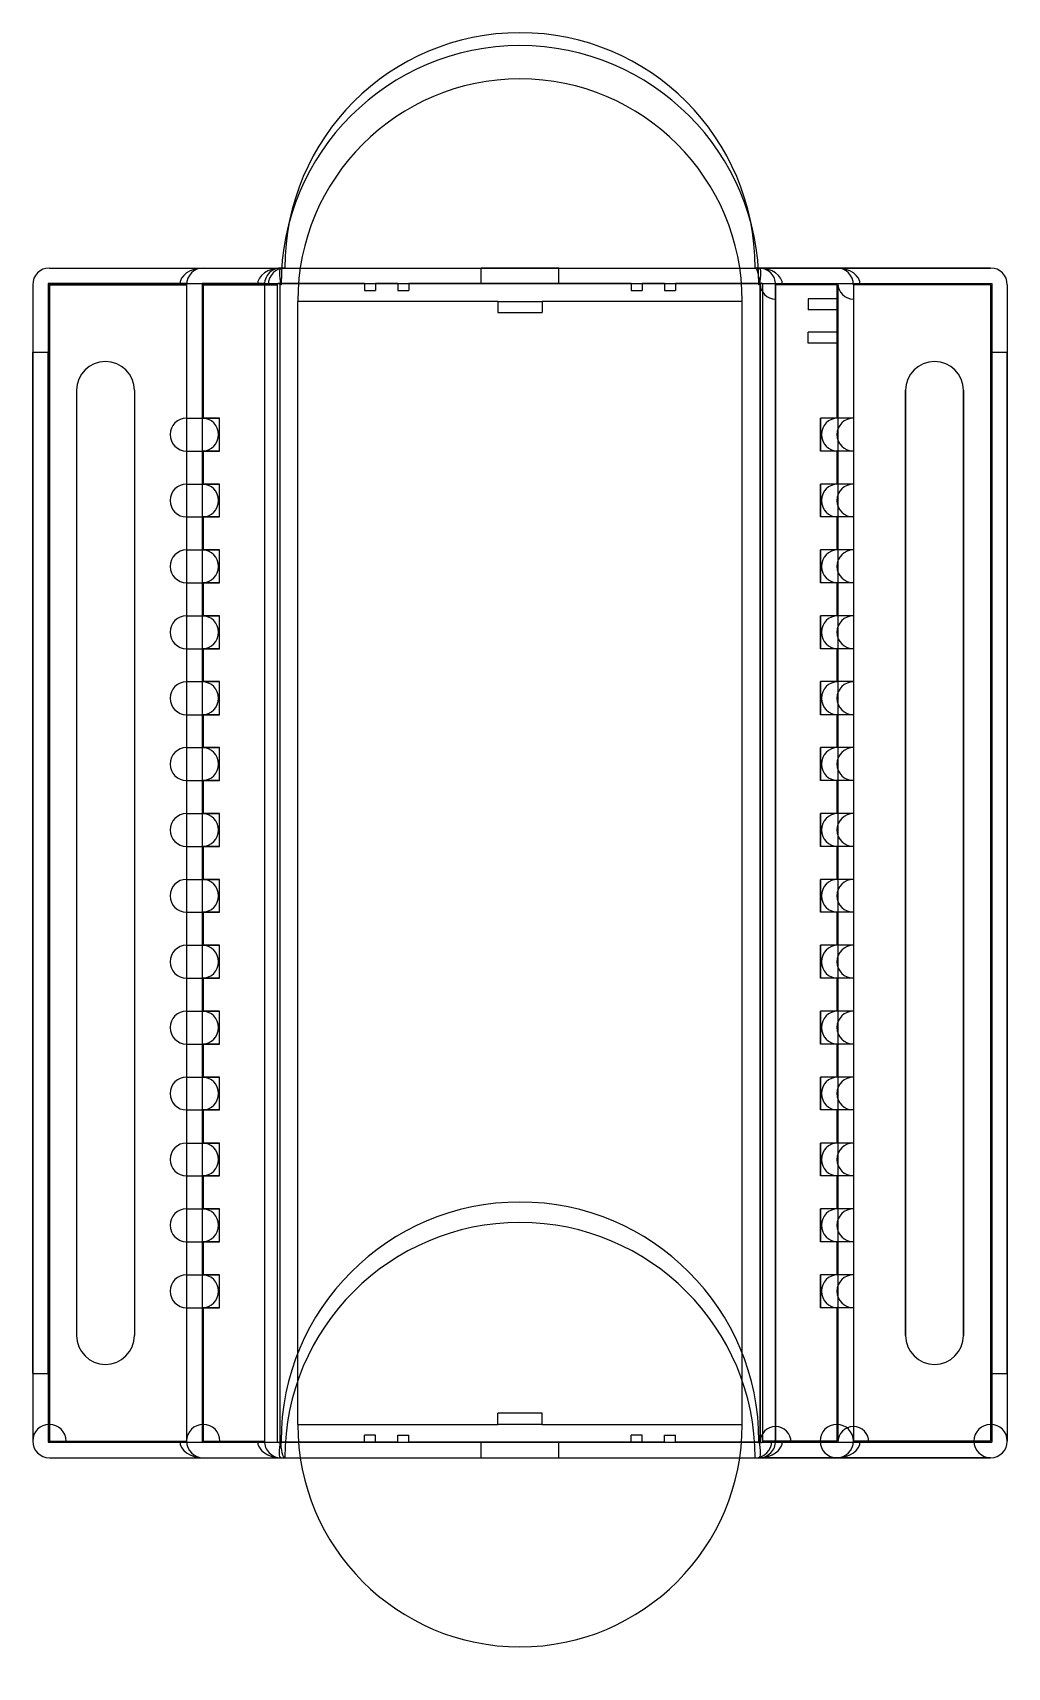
# Model space of a CAD drawing. Header units: millimetres. Extents: x -44 to 44, y -126 to 21.
import ezdxf

# ---------------------------------------------------------------- set-up
doc = ezdxf.new("R2010")
doc.units = ezdxf.units.MM
doc.layers.add('Pad007', color=7, linetype='CONTINUOUS')

msp = doc.modelspace()

# ---------------------------------------------------------------- linework, layer by layer
at = {"layer": 'Pad007'}
for p, q in [((-42.35, 0, 15.04), (-28.5, 0, 15.04)), ((-42.35, 0), (-42.35, 0, 15.04)), ((-42.35, 0), (42.35, 0)), ((-42.35, 0, 15.04), (-28.5, 0, 15.04)), ((-42.35, 0), (-42.35, 0, 15.04)), ((-42.35, 0), (42.35, 0)), ((-28.5, 0, 34.04), (-21.5, 0, 34.04)), ((-28.5, 0, 15.04), (-28.5, 0, 34.04)), ((-28.5, 0, 34.04), (-21.5, 0, 34.04)), ((-28.5, 0, 15.04), (-28.5, 0, 34.04)), ((-21.5, 0, 34.04), (-21.5, 0, 45.86)), ((-21.5, 0, 34.04), (-21.5, 0, 45.86)), ((3.5, 0, 5), (-3.5, 0, 5)), ((-3.5, 0, 5), (-3.5, 0, 9)), ((3.5, 0, 9), (-3.5, 0, 9)), ((3.5, 0, 5), (-3.5, 0, 5)), ((-3.5, -1.4, 5), (-3.5, 0, 5)), ((-3.5, -1.4, 5), (-3.5, 0, 5)), ((-3.5, 0, 5), (-3.5, 0, 9)), ((-3.5, -1.4, 9), (-3.5, 0, 9)), ((3.5, 0, 9), (-3.5, 0, 9)), ((-3.5, -1.4, 9), (-3.5, 0, 9)), ((3.5, 0, 5), (3.5, 0, 9)), ((3.5, -1.4, 5), (3.5, 0, 5)), ((3.5, 0, 5), (3.5, 0, 9)), ((3.5, -1.4, 9), (3.5, 0, 9)), ((3.5, -1.4, 5), (3.5, 0, 5)), ((3.5, -1.4, 9), (3.5, 0, 9)), ((21.5, 0, 34.04), (21.5, 0, 45.86)), ((28.5, 0, 34.04), (21.5, 0, 34.04)), ((21.5, 0, 34.04), (21.5, 0, 45.86)), ((28.5, 0, 34.04), (21.5, 0, 34.04)), ((28.5, 0, 15.04), (28.5, 0, 34.04)), ((42.35, 0, 15.04), (28.5, 0, 15.04)), ((28.5, 0, 15.04), (28.5, 0, 34.04)), ((42.35, 0, 15.04), (28.5, 0, 15.04)), ((42.35, 0), (42.35, 0, 15.04)), ((42.35, 0), (42.35, 0, 15.04)), ((-42.45, -1.4), (-42.45, -7.58)), ((-42.45, -1.4), (42.45, -1.4)), ((-42.45, -1.4, 15.14), (-42.45, -1.4)), ((-42.45, -1.4, 15.14), (-42.45, -105.6, 15.14)), ((-42.45, -1.4), (-42.45, -7.58)), ((-42.45, -1.4), (42.45, -1.4)), ((-30, -1.4, 15.14), (-42.45, -1.4, 15.14)), ((-42.45, -1.4, 15.14), (-42.45, -1.4)), ((-30, -1.4, 15.14), (-42.45, -1.4, 15.14)), ((-42.45, -1.4, 15.14), (-42.45, -105.6, 15.14)), ((-30, -1.4, 15.14), (-30, -105.6, 15.14)), ((-30, -1.4, 15.14), (-30, -105.6, 15.14)), ((-23, -1.4, 34.14), (-28.6, -1.4, 34.14)), ((-28.6, -1.4, 34.14), (-28.6, -1.4, 16.54)), ((-28.6, -1.4, 34.14), (-28.6, -13.5, 34.14)), ((-23, -1.4, 34.14), (-28.6, -1.4, 34.14)), ((-28.6, -1.4, 34.14), (-28.6, -1.4, 16.54)), ((-28.6, -1.4, 34.14), (-28.6, -13.5, 34.14)), ((-28.6, -1.4, 16.54), (-28.6, -105.6, 16.54)), ((-28.6, -1.4, 16.54), (-28.6, -105.6, 16.54)), ((-23, -1.4, 34.14), (-23, -105.6, 34.14)), ((-23, -1.4, 34.14), (-23, -105.6, 34.14)), ((-14, -1.4, 43.14), (-21.6, -1.4, 43.14)), ((-21.6, -1.4, 43.14), (-21.6, -1.4, 35.54)), ((-21.6, -1.4, 43.14), (-21.6, -105.6, 43.14)), ((-14, -1.4, 43.14), (-21.6, -1.4, 43.14)), ((-21.6, -1.4, 35.54), (-21.6, -105.6, 35.54)), ((-21.6, -1.4, 43.14), (-21.6, -105.6, 43.14)), ((-21.6, -1.4, 43.14), (-21.6, -1.4, 35.54)), ((-21.6, -1.4, 35.54), (-21.6, -105.6, 35.54)), ((-14, -1.4, 10.2), (-13, -1.4, 10.2)), ((-14, -1.4, 43.14), (-14, -1.4, 10.2)), ((-14, -1.4, 43.14), (-14, -2.03, 43.14)), ((-14, -1.4, 10.2), (-14, -2.03, 10.2)), ((-14, -1.4, 10.2), (-13, -1.4, 10.2)), ((-14, -1.4, 43.14), (-14, -2.03, 43.14)), ((-14, -1.4, 10.2), (-14, -2.03, 10.2)), ((-14, -1.4, 43.14), (-14, -1.4, 10.2)), ((-11, -1.4, 43.14), (-13, -1.4, 43.14)), ((-13, -1.4, 10.2), (-13, -1.4, 43.14)), ((-13, -1.4, 43.14), (-13, -2.03, 43.14)), ((-11, -1.4, 43.14), (-13, -1.4, 43.14)), ((-13, -1.4, 10.2), (-13, -2.03, 10.2)), ((-13, -1.4, 43.14), (-13, -2.03, 43.14)), ((-13, -1.4, 10.2), (-13, -1.4, 43.14)), ((-13, -1.4, 10.2), (-13, -2.03, 10.2)), ((-11, -1.4, 10.2), (-10, -1.4, 10.2)), ((-11, -1.4, 43.14), (-11, -1.4, 10.2)), ((-11, -1.4, 43.14), (-11, -2.03, 43.14)), ((-11, -1.4, 10.2), (-11, -2.03, 10.2)), ((-11, -1.4, 10.2), (-10, -1.4, 10.2)), ((-11, -1.4, 43.14), (-11, -2.03, 43.14)), ((-11, -1.4, 10.2), (-11, -2.03, 10.2)), ((-11, -1.4, 43.14), (-11, -1.4, 10.2)), ((10, -1.4, 43.14), (-10, -1.4, 43.14)), ((-10, -1.4, 10.2), (-10, -1.4, 43.14)), ((-10, -1.4, 43.14), (-10, -2.03, 43.14)), ((10, -1.4, 43.14), (-10, -1.4, 43.14)), ((-10, -1.4, 10.2), (-10, -2.03, 10.2)), ((-10, -1.4, 43.14), (-10, -2.03, 43.14)), ((-10, -1.4, 10.2), (-10, -1.4, 43.14)), ((-10, -1.4, 10.2), (-10, -2.03, 10.2)), ((3.5, -1.4, 5), (-3.5, -1.4, 5)), ((-3.5, -1.4, 5), (-3.5, -1.4, 9)), ((3.5, -1.4, 9), (-3.5, -1.4, 9)), ((3.5, -1.4, 5), (-3.5, -1.4, 5)), ((3.5, -1.4, 9), (-3.5, -1.4, 9)), ((-3.5, -1.4, 5), (-3.5, -1.4, 9)), ((3.5, -1.4, 5), (3.5, -1.4, 9)), ((3.5, -1.4, 5), (3.5, -1.4, 9)), ((10, -1.4, 10.2), (11, -1.4, 10.2)), ((10, -1.4, 43.14), (10, -1.4, 10.2)), ((10, -1.4, 43.14), (10, -2.03, 43.14)), ((10, -1.4, 10.2), (10, -2.03, 10.2)), ((10, -1.4, 10.2), (11, -1.4, 10.2)), ((10, -1.4, 43.14), (10, -2.03, 43.14)), ((10, -1.4, 10.2), (10, -2.03, 10.2)), ((10, -1.4, 43.14), (10, -1.4, 10.2)), ((13, -1.4, 43.14), (11, -1.4, 43.14)), ((11, -1.4, 10.2), (11, -1.4, 43.14)), ((11, -1.4, 43.14), (11, -2.03, 43.14)), ((13, -1.4, 43.14), (11, -1.4, 43.14)), ((11, -1.4, 10.2), (11, -2.03, 10.2)), ((11, -1.4, 43.14), (11, -2.03, 43.14)), ((11, -1.4, 10.2), (11, -1.4, 43.14)), ((11, -1.4, 10.2), (11, -2.03, 10.2)), ((13, -1.4, 10.2), (14, -1.4, 10.2)), ((13, -1.4, 43.14), (13, -1.4, 10.2)), ((13, -1.4, 43.14), (13, -2.03, 43.14)), ((13, -1.4, 10.2), (13, -2.03, 10.2)), ((13, -1.4, 10.2), (14, -1.4, 10.2)), ((13, -1.4, 43.14), (13, -2.03, 43.14)), ((13, -1.4, 10.2), (13, -2.03, 10.2)), ((13, -1.4, 43.14), (13, -1.4, 10.2)), ((21.6, -1.4, 43.14), (14, -1.4, 43.14)), ((14, -1.4, 10.2), (14, -1.4, 43.14)), ((14, -1.4, 43.14), (14, -2.03, 43.14)), ((21.6, -1.4, 43.14), (14, -1.4, 43.14)), ((14, -1.4, 10.2), (14, -2.03, 10.2)), ((14, -1.4, 43.14), (14, -2.03, 43.14)), ((14, -1.4, 10.2), (14, -1.4, 43.14)), ((14, -1.4, 10.2), (14, -2.03, 10.2)), ((21.6, -1.4, 43.14), (21.6, -1.4, 35.54)), ((21.6, -105.6, 43.14), (21.6, -1.4, 43.14)), ((21.6, -1.4, 35.54), (21.6, -105.6, 35.54)), ((21.6, -1.4, 35.54), (21.6, -105.6, 35.54)), ((21.6, -105.6, 43.14), (21.6, -1.4, 43.14)), ((21.6, -1.4, 43.14), (21.6, -1.4, 35.54)), ((23, -1.4, 34.14), (23, -105.6, 34.14)), ((23, -1.4, 34.14), (28.6, -1.4, 34.14)), ((23, -1.4, 34.14), (28.6, -1.4, 34.14)), ((23, -1.4, 34.14), (23, -105.6, 34.14)), ((28.6, -1.4, 34.14), (28.6, -2.76, 34.14)), ((28.6, -1.4, 16.54), (28.6, -105.6, 16.54)), ((28.6, -1.4, 34.14), (28.6, -1.4, 16.54)), ((28.6, -1.4, 34.14), (28.6, -2.76, 34.14)), ((28.6, -1.4, 34.14), (28.6, -1.4, 16.54)), ((28.6, -1.4, 16.54), (28.6, -105.6, 16.54)), ((30, -1.4, 15.14), (42.45, -1.4, 15.14)), ((30, -1.4, 15.14), (30, -105.6, 15.14)), ((30, -1.4, 15.14), (30, -105.6, 15.14)), ((30, -1.4, 15.14), (42.45, -1.4, 15.14)), ((42.45, -1.4), (42.45, -7.58)), ((42.45, -1.4, 15.14), (42.45, -1.4)), ((42.45, -1.4, 15.14), (42.45, -105.6, 15.14)), ((42.45, -1.4), (42.45, -7.58)), ((42.45, -1.4, 15.14), (42.45, -1.4)), ((42.45, -1.4, 15.14), (42.45, -105.6, 15.14)), ((-43.85, -1.5), (-43.85, -1.5, 15.04)), ((-43.85, -1.5), (-43.85, -7.58)), ((-43.85, -1.5, 15.04), (-43.85, -105.5, 15.04)), ((-43.85, -1.5), (-43.85, -1.5, 15.04)), ((-43.85, -1.5), (-43.85, -7.58)), ((-43.85, -1.5, 15.04), (-43.85, -105.5, 15.04)), ((-42.35, -1.5, 16.54), (-30, -1.5, 16.54)), ((-42.35, -1.5, 16.54), (-30, -1.5, 16.54)), ((-42.35, -1.5, 16.54), (-42.35, -105.5, 16.54)), ((-42.35, -1.5, 16.54), (-42.35, -105.5, 16.54)), ((-30, -1.5, 16.54), (-30, -1.5, 34.04)), ((-30, -1.5, 34.04), (-30, -13.5, 34.04)), ((-30, -1.5, 16.54), (-30, -1.5, 34.04)), ((-30, -1.5, 16.54), (-30, -105.5, 16.54)), ((-30, -1.5, 16.54), (-30, -105.5, 16.54)), ((-30, -1.5, 34.04), (-30, -13.5, 34.04)), ((-28.5, -1.5, 35.54), (-23, -1.5, 35.54)), ((-28.5, -1.5, 35.54), (-23, -1.5, 35.54)), ((-28.5, -1.5, 35.54), (-28.5, -13.5, 35.54)), ((-28.5, -1.5, 35.54), (-28.5, -13.5, 35.54)), ((-23, -1.5, 35.54), (-23, -1.5, 45.86)), ((-23, -1.5, 45.86), (-23, -105.5, 45.86)), ((-23, -1.5, 35.54), (-23, -1.5, 45.86)), ((-23, -1.5, 35.54), (-23, -105.5, 35.54)), ((-23, -1.5, 45.86), (-23, -105.5, 45.86)), ((-23, -1.5, 35.54), (-23, -105.5, 35.54)), ((-21.84, -1.5, 47.32), (-21.84, -3, 47.32)), ((-21.84, -1.5, 47.32), (-21.84, -3, 47.32)), ((-14, -2.03, 43.14), (-13, -2.03, 43.14)), ((-14, -2.03, 10.2), (-13, -2.03, 10.2)), ((-14, -2.03, 43.14), (-14, -2.03, 10.2)), ((-14, -2.03, 43.14), (-14, -2.03, 10.2)), ((-14, -2.03, 43.14), (-13, -2.03, 43.14)), ((-14, -2.03, 10.2), (-13, -2.03, 10.2)), ((-13, -2.03, 10.2), (-13, -2.03, 43.14)), ((-13, -2.03, 10.2), (-13, -2.03, 43.14)), ((-11, -2.03, 43.14), (-10, -2.03, 43.14)), ((-11, -2.03, 10.2), (-10, -2.03, 10.2)), ((-11, -2.03, 43.14), (-11, -2.03, 10.2)), ((-11, -2.03, 43.14), (-10, -2.03, 43.14)), ((-11, -2.03, 10.2), (-10, -2.03, 10.2)), ((-11, -2.03, 43.14), (-11, -2.03, 10.2)), ((-10, -2.03, 10.2), (-10, -2.03, 43.14)), ((-10, -2.03, 10.2), (-10, -2.03, 43.14)), ((10, -2.03, 43.14), (11, -2.03, 43.14)), ((10, -2.03, 10.2), (11, -2.03, 10.2)), ((10, -2.03, 43.14), (10, -2.03, 10.2)), ((10, -2.03, 43.14), (11, -2.03, 43.14)), ((10, -2.03, 10.2), (11, -2.03, 10.2)), ((10, -2.03, 43.14), (10, -2.03, 10.2)), ((11, -2.03, 10.2), (11, -2.03, 43.14)), ((11, -2.03, 10.2), (11, -2.03, 43.14)), ((13, -2.03, 43.14), (14, -2.03, 43.14)), ((13, -2.03, 10.2), (14, -2.03, 10.2)), ((13, -2.03, 43.14), (13, -2.03, 10.2)), ((13, -2.03, 43.14), (14, -2.03, 43.14)), ((13, -2.03, 10.2), (14, -2.03, 10.2)), ((13, -2.03, 43.14), (13, -2.03, 10.2)), ((14, -2.03, 10.2), (14, -2.03, 43.14)), ((14, -2.03, 10.2), (14, -2.03, 43.14)), ((21.84, -3, 47.32), (21.84, -1.5, 47.32)), ((21.84, -3, 47.32), (21.84, -1.5, 47.32)), ((23, -1.5, 35.54), (23, -1.5, 45.86)), ((23, -105.5, 45.86), (23, -1.5, 45.86)), ((23, -1.5, 35.54), (23, -105.5, 35.54)), ((23, -1.5, 35.54), (23, -1.5, 45.86)), ((23, -105.5, 45.86), (23, -1.5, 45.86)), ((28.5, -1.5, 35.54), (23, -1.5, 35.54)), ((23, -1.5, 35.54), (23, -105.5, 35.54)), ((28.5, -1.5, 35.54), (23, -1.5, 35.54)), ((25.94, -2.76, 34.14), (25.94, -3.76, 34.14)), ((28.6, -2.76, 34.14), (25.94, -2.76, 34.14)), ((28.6, -2.76, 34.14), (25.94, -2.76, 34.14)), ((28.6, -2.76, 19.14), (25.94, -2.76, 19.14)), ((25.94, -2.76, 34.14), (25.94, -2.76, 19.14)), ((28.6, -2.76, 19.14), (25.94, -2.76, 19.14)), ((25.94, -2.76, 19.14), (25.94, -3.76, 19.14)), ((25.94, -2.76, 34.14), (25.94, -3.76, 34.14)), ((25.94, -2.76, 19.14), (25.94, -3.76, 19.14)), ((25.94, -2.76, 34.14), (25.94, -2.76, 19.14)), ((28.5, -1.5, 35.54), (28.5, -13.5, 35.54)), ((28.5, -1.5, 35.54), (28.5, -13.5, 35.54)), ((28.6, -2.76, 34.14), (28.6, -2.76, 19.14)), ((28.6, -2.76, 19.14), (28.6, -3.76, 19.14)), ((28.6, -2.76, 34.14), (28.6, -2.76, 19.14)), ((28.6, -2.76, 19.14), (28.6, -3.76, 19.14)), ((30, -1.5, 34.04), (30, -13.5, 34.04)), ((30, -1.5, 16.54), (30, -1.5, 34.04)), ((42.35, -1.5, 16.54), (30, -1.5, 16.54)), ((30, -1.5, 34.04), (30, -13.5, 34.04)), ((30, -1.5, 16.54), (30, -1.5, 34.04)), ((30, -1.5, 16.54), (30, -105.5, 16.54)), ((42.35, -1.5, 16.54), (30, -1.5, 16.54)), ((30, -1.5, 16.54), (30, -105.5, 16.54)), ((42.35, -1.5, 16.54), (42.35, -105.5, 16.54)), ((42.35, -1.5, 16.54), (42.35, -105.5, 16.54)), ((43.85, -1.5), (43.85, -7.58)), ((43.85, -1.5), (43.85, -1.5, 15.04)), ((43.85, -1.5, 15.04), (43.85, -105.5, 15.04)), ((43.85, -1.5), (43.85, -1.5, 15.04)), ((43.85, -1.5), (43.85, -7.58)), ((43.85, -1.5, 15.04), (43.85, -105.5, 15.04)), ((-21.84, -3, 47.32), (-21.84, -104, 47.32)), ((-21.84, -3, 47.32), (-21.84, -104, 47.32)), ((-20, -104, 47.73), (-20, -3, 47.73)), ((-20, -3, 47.73), (-20, -3, 44.54)), ((-2, -3, 44.54), (-20, -3, 44.54)), ((-20, -104, 44.54), (-20, -3, 44.54)), ((-2, -3, 44.54), (-20, -3, 44.54)), ((-20, -104, 47.73), (-20, -3, 47.73)), ((-20, -3, 47.73), (-20, -3, 44.54)), ((-20, -104, 44.54), (-20, -3, 44.54)), ((-2, -3, 44.54), (-2, -3, 43.14)), ((-2, -3, 43.14), (2, -3, 43.14)), ((-2, -3, 44.54), (-2, -4, 44.54)), ((-2, -3, 44.54), (-2, -4, 44.54)), ((-2, -3, 43.14), (-2, -4, 43.14)), ((-2, -3, 44.54), (-2, -3, 43.14)), ((-2, -3, 43.14), (-2, -4, 43.14)), ((-2, -3, 43.14), (2, -3, 43.14)), ((-2, -4, 44.54), (2, -4, 44.54)), ((-2, -4, 44.54), (-2, -4, 43.14)), ((-2, -4, 43.14), (2, -4, 43.14)), ((-2, -4, 44.54), (2, -4, 44.54)), ((-2, -4, 43.14), (2, -4, 43.14)), ((-2, -4, 44.54), (-2, -4, 43.14)), ((2, -3, 44.54), (2, -3, 43.14)), ((20, -3, 44.54), (2, -3, 44.54)), ((2, -3, 44.54), (2, -4, 44.54)), ((20, -3, 44.54), (2, -3, 44.54)), ((2, -3, 43.14), (2, -4, 43.14)), ((2, -3, 44.54), (2, -4, 44.54)), ((2, -3, 43.14), (2, -4, 43.14)), ((2, -3, 44.54), (2, -3, 43.14)), ((2, -4, 44.54), (2, -4, 43.14)), ((2, -4, 44.54), (2, -4, 43.14)), ((20, -104, 47.73), (20, -3, 47.73)), ((20, -104, 47.73), (20, -3, 47.73)), ((20, -3, 47.73), (20, -3, 44.54)), ((20, -104, 44.54), (20, -3, 44.54)), ((20, -3, 47.73), (20, -3, 44.54)), ((20, -104, 44.54), (20, -3, 44.54)), ((21.84, -104, 47.32), (21.84, -3, 47.32)), ((21.84, -104, 47.32), (21.84, -3, 47.32)), ((28.6, -3.76, 34.14), (25.94, -3.76, 34.14)), ((28.6, -3.76, 19.14), (25.94, -3.76, 19.14)), ((28.6, -3.76, 34.14), (25.94, -3.76, 34.14)), ((28.6, -3.76, 19.14), (25.94, -3.76, 19.14)), ((25.94, -3.76, 34.14), (25.94, -3.76, 19.14)), ((25.94, -3.76, 34.14), (25.94, -3.76, 19.14)), ((28.6, -3.76, 34.14), (28.6, -3.76, 19.14)), ((28.6, -3.76, 34.14), (28.6, -5.76, 34.14)), ((28.6, -3.76, 34.14), (28.6, -5.76, 34.14)), ((28.6, -3.76, 34.14), (28.6, -3.76, 19.14)), ((25.94, -6.76, 34.14), (25.94, -5.76, 34.14)), ((28.6, -5.76, 34.14), (25.94, -5.76, 34.14)), ((28.6, -5.76, 34.14), (25.94, -5.76, 34.14)), ((28.6, -5.76, 19.14), (25.94, -5.76, 19.14)), ((25.94, -5.76, 34.14), (25.94, -5.76, 19.14)), ((28.6, -5.76, 19.14), (25.94, -5.76, 19.14)), ((25.94, -6.76, 19.14), (25.94, -5.76, 19.14)), ((25.94, -6.76, 19.14), (25.94, -5.76, 19.14)), ((25.94, -5.76, 34.14), (25.94, -5.76, 19.14)), ((25.94, -6.76, 34.14), (25.94, -5.76, 34.14)), ((28.6, -5.76, 34.14), (28.6, -5.76, 19.14)), ((28.6, -6.76, 19.14), (28.6, -5.76, 19.14)), ((28.6, -5.76, 34.14), (28.6, -5.76, 19.14)), ((28.6, -6.76, 19.14), (28.6, -5.76, 19.14)), ((28.6, -6.76, 34.14), (25.94, -6.76, 34.14)), ((28.6, -6.76, 19.14), (25.94, -6.76, 19.14)), ((28.6, -6.76, 34.14), (25.94, -6.76, 34.14)), ((28.6, -6.76, 19.14), (25.94, -6.76, 19.14)), ((25.94, -6.76, 34.14), (25.94, -6.76, 19.14)), ((25.94, -6.76, 34.14), (25.94, -6.76, 19.14)), ((28.6, -6.76, 34.14), (28.6, -6.76, 19.14)), ((28.6, -6.76, 34.14), (28.6, -13.5, 34.14)), ((28.6, -6.76, 34.14), (28.6, -13.5, 34.14)), ((28.6, -6.76, 34.14), (28.6, -6.76, 19.14)), ((-43.85, -7.58), (-42.45, -7.58)), ((-43.85, -7.58, 11.6), (-43.85, -7.58)), ((-43.85, -99.42, 11.6), (-43.85, -7.58, 11.6)), ((-43.85, -7.58, 11.6), (-43.85, -7.58)), ((-43.85, -7.58), (-42.45, -7.58)), ((-43.85, -7.58, 11.6), (-42.45, -7.58, 11.6)), ((-43.85, -99.42, 11.6), (-43.85, -7.58, 11.6)), ((-43.85, -7.58, 11.6), (-42.45, -7.58, 11.6)), ((-42.45, -7.58, 11.6), (-42.45, -7.58)), ((-42.45, -99.42, 11.6), (-42.45, -7.58, 11.6)), ((-42.45, -7.58, 11.6), (-42.45, -7.58)), ((-42.45, -99.42, 11.6), (-42.45, -7.58, 11.6)), ((42.45, -7.58), (43.85, -7.58)), ((42.45, -7.58, 11.6), (42.45, -7.58)), ((42.45, -7.58), (43.85, -7.58)), ((42.45, -7.58, 11.6), (43.85, -7.58, 11.6)), ((42.45, -99.42, 11.6), (42.45, -7.58, 11.6)), ((42.45, -7.58, 11.6), (42.45, -7.58)), ((42.45, -99.42, 11.6), (42.45, -7.58, 11.6)), ((42.45, -7.58, 11.6), (43.85, -7.58, 11.6)), ((43.85, -7.58, 11.6), (43.85, -7.58)), ((43.85, -99.42, 11.6), (43.85, -7.58, 11.6)), ((43.85, -7.58, 11.6), (43.85, -7.58)), ((43.85, -99.42, 11.6), (43.85, -7.58, 11.6)), ((-39.9, -11, 16.54), (-39.9, -96, 16.54)), ((-39.9, -11, 16.54), (-39.9, -96, 16.54)), ((-39.9, -11, 15.14), (-39.9, -96, 15.14)), ((-39.9, -11, 16.54), (-39.9, -11, 15.14)), ((-39.9, -11, 16.54), (-39.9, -11, 15.14)), ((-39.9, -11, 15.14), (-39.9, -96, 15.14)), ((-34.7, -11, 16.54), (-34.7, -96, 16.54)), ((-34.7, -11, 16.54), (-34.7, -11, 15.14)), ((-34.7, -11, 16.54), (-34.7, -96, 16.54)), ((-34.7, -11, 15.14), (-34.7, -96, 15.14)), ((-34.7, -11, 16.54), (-34.7, -11, 15.14)), ((-34.7, -11, 15.14), (-34.7, -96, 15.14)), ((34.7, -11, 16.54), (34.7, -96, 16.54)), ((34.7, -96, 15.14), (34.7, -11, 15.14)), ((34.7, -11, 16.54), (34.7, -96, 16.54)), ((34.7, -96, 15.14), (34.7, -11, 15.14)), ((34.7, -11, 16.54), (34.7, -11, 15.14)), ((34.7, -11, 16.54), (34.7, -11, 15.14)), ((39.9, -11, 16.54), (39.9, -96, 16.54)), ((39.9, -96, 15.14), (39.9, -11, 15.14)), ((39.9, -11, 16.54), (39.9, -96, 16.54)), ((39.9, -96, 15.14), (39.9, -11, 15.14)), ((39.9, -11, 16.54), (39.9, -11, 15.14)), ((39.9, -11, 16.54), (39.9, -11, 15.14)), ((-30, -13.5, 34.04), (-30, -13.5, 21.04)), ((-30, -13.5, 34.04), (-30, -13.5, 21.04)), ((-30, -13.5, 21.04), (-28.6, -13.5, 21.04)), ((-30, -13.5, 21.04), (-28.6, -13.5, 21.04)), ((-28.6, -13.5, 34.14), (-28.6, -13.5, 21.04)), ((-27.04, -13.5, 34.14), (-28.6, -13.5, 34.14)), ((-27.04, -13.5, 34.14), (-28.6, -13.5, 34.14)), ((-28.6, -13.5, 34.14), (-28.6, -13.5, 21.04)), ((-28.5, -13.5, 35.54), (-27.04, -13.5, 35.54)), ((-28.5, -13.5, 35.54), (-27.04, -13.5, 35.54)), ((-27.04, -16.46, 35.54), (-27.04, -13.5, 35.54)), ((-27.04, -13.5, 35.54), (-27.04, -13.5, 34.14)), ((-27.04, -16.46, 35.54), (-27.04, -13.5, 35.54)), ((-27.04, -13.5, 35.54), (-27.04, -13.5, 34.14)), ((-27.04, -16.46, 34.14), (-27.04, -13.5, 34.14)), ((-27.04, -16.46, 34.14), (-27.04, -13.5, 34.14)), ((28.5, -13.5, 35.54), (27.04, -13.5, 35.54)), ((27.04, -16.46, 35.54), (27.04, -13.5, 35.54)), ((28.5, -13.5, 35.54), (27.04, -13.5, 35.54)), ((27.04, -13.5, 35.54), (27.04, -13.5, 34.14)), ((28.6, -13.5, 34.14), (27.04, -13.5, 34.14)), ((27.04, -16.46, 35.54), (27.04, -13.5, 35.54)), ((27.04, -13.5, 35.54), (27.04, -13.5, 34.14)), ((27.04, -13.5, 34.14), (27.04, -16.46, 34.14)), ((27.04, -13.5, 34.14), (27.04, -16.46, 34.14)), ((28.6, -13.5, 34.14), (27.04, -13.5, 34.14)), ((30, -13.5, 21.04), (28.6, -13.5, 21.04)), ((28.6, -13.5, 21.04), (28.6, -13.5, 34.14)), ((30, -13.5, 21.04), (28.6, -13.5, 21.04)), ((28.6, -13.5, 21.04), (28.6, -13.5, 34.14)), ((30, -13.5, 34.04), (30, -13.5, 21.04)), ((30, -13.5, 34.04), (30, -13.5, 21.04)), ((-30, -16.46, 34.04), (-30, -16.46, 21.04)), ((-30, -16.46, 34.04), (-30, -19.43, 34.04)), ((-30, -16.46, 34.04), (-30, -16.46, 21.04)), ((-30, -16.46, 21.04), (-28.6, -16.46, 21.04)), ((-30, -16.46, 34.04), (-30, -19.43, 34.04)), ((-30, -16.46, 21.04), (-28.6, -16.46, 21.04)), ((-28.6, -16.46, 34.14), (-28.6, -16.46, 21.04)), ((-27.04, -16.46, 34.14), (-28.6, -16.46, 34.14)), ((-28.6, -16.46, 34.14), (-28.6, -19.43, 34.14)), ((-27.04, -16.46, 34.14), (-28.6, -16.46, 34.14)), ((-28.6, -16.46, 34.14), (-28.6, -16.46, 21.04)), ((-28.6, -16.46, 34.14), (-28.6, -19.43, 34.14)), ((-28.5, -16.46, 35.54), (-27.04, -16.46, 35.54)), ((-28.5, -16.46, 35.54), (-28.5, -19.43, 35.54)), ((-28.5, -16.46, 35.54), (-27.04, -16.46, 35.54)), ((-28.5, -16.46, 35.54), (-28.5, -19.43, 35.54)), ((-27.04, -16.46, 35.54), (-27.04, -16.46, 34.14)), ((-27.04, -16.46, 35.54), (-27.04, -16.46, 34.14)), ((28.5, -16.46, 35.54), (27.04, -16.46, 35.54)), ((27.04, -16.46, 35.54), (27.04, -16.46, 34.14)), ((28.5, -16.46, 35.54), (27.04, -16.46, 35.54)), ((27.04, -16.46, 35.54), (27.04, -16.46, 34.14)), ((28.6, -16.46, 34.14), (27.04, -16.46, 34.14)), ((28.6, -16.46, 34.14), (27.04, -16.46, 34.14)), ((28.5, -16.46, 35.54), (28.5, -19.43, 35.54)), ((28.5, -16.46, 35.54), (28.5, -19.43, 35.54)), ((30, -16.46, 21.04), (28.6, -16.46, 21.04)), ((28.6, -16.46, 21.04), (28.6, -16.46, 34.14)), ((30, -16.46, 21.04), (28.6, -16.46, 21.04)), ((28.6, -16.46, 21.04), (28.6, -16.46, 34.14)), ((28.6, -16.46, 34.14), (28.6, -19.43, 34.14)), ((28.6, -16.46, 34.14), (28.6, -19.43, 34.14)), ((30, -16.46, 34.04), (30, -16.46, 21.04)), ((30, -16.46, 34.04), (30, -19.43, 34.04)), ((30, -16.46, 34.04), (30, -16.46, 21.04)), ((30, -16.46, 34.04), (30, -19.43, 34.04)), ((-30, -19.43, 34.04), (-30, -19.43, 21.04)), ((-30, -19.43, 34.04), (-30, -19.43, 21.04)), ((-30, -19.43, 21.04), (-28.6, -19.43, 21.04)), ((-30, -19.43, 21.04), (-28.6, -19.43, 21.04)), ((-28.6, -19.43, 34.14), (-28.6, -19.43, 21.04)), ((-27.04, -19.43, 34.14), (-28.6, -19.43, 34.14)), ((-27.04, -19.43, 34.14), (-28.6, -19.43, 34.14)), ((-28.6, -19.43, 34.14), (-28.6, -19.43, 21.04)), ((-28.5, -19.43, 35.54), (-27.04, -19.43, 35.54)), ((-28.5, -19.43, 35.54), (-27.04, -19.43, 35.54)), ((-27.04, -22.39, 35.54), (-27.04, -19.43, 35.54)), ((-27.04, -19.43, 35.54), (-27.04, -19.43, 34.14)), ((-27.04, -22.39, 35.54), (-27.04, -19.43, 35.54)), ((-27.04, -19.43, 35.54), (-27.04, -19.43, 34.14)), ((-27.04, -22.39, 34.14), (-27.04, -19.43, 34.14)), ((-27.04, -22.39, 34.14), (-27.04, -19.43, 34.14)), ((28.5, -19.43, 35.54), (27.04, -19.43, 35.54)), ((27.04, -22.39, 35.54), (27.04, -19.43, 35.54)), ((28.5, -19.43, 35.54), (27.04, -19.43, 35.54)), ((27.04, -19.43, 35.54), (27.04, -19.43, 34.14)), ((28.6, -19.43, 34.14), (27.04, -19.43, 34.14)), ((27.04, -22.39, 35.54), (27.04, -19.43, 35.54)), ((27.04, -19.43, 35.54), (27.04, -19.43, 34.14)), ((27.04, -19.43, 34.14), (27.04, -22.39, 34.14)), ((27.04, -19.43, 34.14), (27.04, -22.39, 34.14)), ((28.6, -19.43, 34.14), (27.04, -19.43, 34.14)), ((30, -19.43, 21.04), (28.6, -19.43, 21.04)), ((28.6, -19.43, 21.04), (28.6, -19.43, 34.14)), ((28.6, -19.43, 21.04), (28.6, -19.43, 34.14)), ((30, -19.43, 21.04), (28.6, -19.43, 21.04)), ((30, -19.43, 34.04), (30, -19.43, 21.04)), ((30, -19.43, 34.04), (30, -19.43, 21.04)), ((-30, -22.39, 34.04), (-30, -22.39, 21.04)), ((-30, -22.39, 34.04), (-30, -25.35, 34.04)), ((-30, -22.39, 34.04), (-30, -22.39, 21.04)), ((-30, -22.39, 21.04), (-28.6, -22.39, 21.04)), ((-30, -22.39, 34.04), (-30, -25.35, 34.04)), ((-30, -22.39, 21.04), (-28.6, -22.39, 21.04)), ((-28.6, -22.39, 34.14), (-28.6, -22.39, 21.04)), ((-27.04, -22.39, 34.14), (-28.6, -22.39, 34.14)), ((-28.6, -22.39, 34.14), (-28.6, -25.35, 34.14)), ((-27.04, -22.39, 34.14), (-28.6, -22.39, 34.14)), ((-28.6, -22.39, 34.14), (-28.6, -22.39, 21.04)), ((-28.6, -22.39, 34.14), (-28.6, -25.35, 34.14)), ((-28.5, -22.39, 35.54), (-27.04, -22.39, 35.54)), ((-28.5, -22.39, 35.54), (-28.5, -25.35, 35.54)), ((-28.5, -22.39, 35.54), (-27.04, -22.39, 35.54)), ((-28.5, -22.39, 35.54), (-28.5, -25.35, 35.54)), ((-27.04, -22.39, 35.54), (-27.04, -22.39, 34.14)), ((-27.04, -22.39, 35.54), (-27.04, -22.39, 34.14)), ((28.5, -22.39, 35.54), (27.04, -22.39, 35.54)), ((27.04, -22.39, 35.54), (27.04, -22.39, 34.14)), ((28.5, -22.39, 35.54), (27.04, -22.39, 35.54)), ((27.04, -22.39, 35.54), (27.04, -22.39, 34.14)), ((28.6, -22.39, 34.14), (27.04, -22.39, 34.14)), ((28.6, -22.39, 34.14), (27.04, -22.39, 34.14)), ((28.5, -22.39, 35.54), (28.5, -25.35, 35.54)), ((28.5, -22.39, 35.54), (28.5, -25.35, 35.54)), ((30, -22.39, 21.04), (28.6, -22.39, 21.04)), ((28.6, -22.39, 21.04), (28.6, -22.39, 34.14)), ((28.6, -22.39, 21.04), (28.6, -22.39, 34.14)), ((28.6, -22.39, 34.14), (28.6, -25.35, 34.14)), ((28.6, -22.39, 34.14), (28.6, -25.35, 34.14)), ((30, -22.39, 21.04), (28.6, -22.39, 21.04)), ((30, -22.39, 34.04), (30, -22.39, 21.04)), ((30, -22.39, 34.04), (30, -25.35, 34.04)), ((30, -22.39, 34.04), (30, -22.39, 21.04)), ((30, -22.39, 34.04), (30, -25.35, 34.04)), ((-30, -25.35, 34.04), (-30, -25.35, 21.04)), ((-30, -25.35, 34.04), (-30, -25.35, 21.04)), ((-30, -25.35, 21.04), (-28.6, -25.35, 21.04)), ((-30, -25.35, 21.04), (-28.6, -25.35, 21.04)), ((-28.6, -25.35, 34.14), (-28.6, -25.35, 21.04)), ((-27.04, -25.35, 34.14), (-28.6, -25.35, 34.14)), ((-27.04, -25.35, 34.14), (-28.6, -25.35, 34.14)), ((-28.6, -25.35, 34.14), (-28.6, -25.35, 21.04)), ((-28.5, -25.35, 35.54), (-27.04, -25.35, 35.54)), ((-28.5, -25.35, 35.54), (-27.04, -25.35, 35.54)), ((-27.04, -28.31, 35.54), (-27.04, -25.35, 35.54)), ((-27.04, -25.35, 35.54), (-27.04, -25.35, 34.14)), ((-27.04, -28.31, 35.54), (-27.04, -25.35, 35.54)), ((-27.04, -25.35, 35.54), (-27.04, -25.35, 34.14)), ((-27.04, -28.31, 34.14), (-27.04, -25.35, 34.14)), ((-27.04, -28.31, 34.14), (-27.04, -25.35, 34.14)), ((28.5, -25.35, 35.54), (27.04, -25.35, 35.54)), ((27.04, -28.31, 35.54), (27.04, -25.35, 35.54)), ((28.5, -25.35, 35.54), (27.04, -25.35, 35.54)), ((27.04, -25.35, 35.54), (27.04, -25.35, 34.14)), ((28.6, -25.35, 34.14), (27.04, -25.35, 34.14)), ((27.04, -28.31, 35.54), (27.04, -25.35, 35.54)), ((27.04, -25.35, 35.54), (27.04, -25.35, 34.14)), ((27.04, -25.35, 34.14), (27.04, -28.31, 34.14)), ((27.04, -25.35, 34.14), (27.04, -28.31, 34.14)), ((28.6, -25.35, 34.14), (27.04, -25.35, 34.14)), ((30, -25.35, 21.04), (28.6, -25.35, 21.04)), ((28.6, -25.35, 21.04), (28.6, -25.35, 34.14)), ((28.6, -25.35, 21.04), (28.6, -25.35, 34.14)), ((30, -25.35, 21.04), (28.6, -25.35, 21.04)), ((30, -25.35, 34.04), (30, -25.35, 21.04)), ((30, -25.35, 34.04), (30, -25.35, 21.04)), ((-30, -28.31, 34.04), (-30, -28.31, 21.04)), ((-30, -28.31, 34.04), (-30, -31.28, 34.04)), ((-30, -28.31, 34.04), (-30, -28.31, 21.04)), ((-30, -28.31, 21.04), (-28.6, -28.31, 21.04)), ((-30, -28.31, 34.04), (-30, -31.28, 34.04)), ((-30, -28.31, 21.04), (-28.6, -28.31, 21.04)), ((-28.6, -28.31, 34.14), (-28.6, -28.31, 21.04)), ((-27.04, -28.31, 34.14), (-28.6, -28.31, 34.14)), ((-28.6, -28.31, 34.14), (-28.6, -31.28, 34.14)), ((-27.04, -28.31, 34.14), (-28.6, -28.31, 34.14)), ((-28.6, -28.31, 34.14), (-28.6, -28.31, 21.04)), ((-28.6, -28.31, 34.14), (-28.6, -31.28, 34.14)), ((-28.5, -28.31, 35.54), (-27.04, -28.31, 35.54)), ((-28.5, -28.31, 35.54), (-28.5, -31.28, 35.54)), ((-28.5, -28.31, 35.54), (-27.04, -28.31, 35.54)), ((-28.5, -28.31, 35.54), (-28.5, -31.28, 35.54)), ((-27.04, -28.31, 35.54), (-27.04, -28.31, 34.14)), ((-27.04, -28.31, 35.54), (-27.04, -28.31, 34.14)), ((28.5, -28.31, 35.54), (27.04, -28.31, 35.54)), ((27.04, -28.31, 35.54), (27.04, -28.31, 34.14)), ((28.5, -28.31, 35.54), (27.04, -28.31, 35.54)), ((27.04, -28.31, 35.54), (27.04, -28.31, 34.14)), ((28.6, -28.31, 34.14), (27.04, -28.31, 34.14)), ((28.6, -28.31, 34.14), (27.04, -28.31, 34.14)), ((28.5, -28.31, 35.54), (28.5, -31.28, 35.54)), ((28.5, -28.31, 35.54), (28.5, -31.28, 35.54)), ((30, -28.31, 21.04), (28.6, -28.31, 21.04)), ((28.6, -28.31, 21.04), (28.6, -28.31, 34.14)), ((28.6, -28.31, 21.04), (28.6, -28.31, 34.14)), ((28.6, -28.31, 34.14), (28.6, -31.28, 34.14)), ((28.6, -28.31, 34.14), (28.6, -31.28, 34.14)), ((30, -28.31, 21.04), (28.6, -28.31, 21.04)), ((30, -28.31, 34.04), (30, -28.31, 21.04)), ((30, -28.31, 34.04), (30, -31.28, 34.04)), ((30, -28.31, 34.04), (30, -28.31, 21.04)), ((30, -28.31, 34.04), (30, -31.28, 34.04)), ((-30, -31.28, 34.04), (-30, -31.28, 21.04)), ((-30, -31.28, 34.04), (-30, -31.28, 21.04)), ((-30, -31.28, 21.04), (-28.6, -31.28, 21.04)), ((-30, -31.28, 21.04), (-28.6, -31.28, 21.04)), ((-28.6, -31.28, 34.14), (-28.6, -31.28, 21.04)), ((-27.04, -31.28, 34.14), (-28.6, -31.28, 34.14)), ((-27.04, -31.28, 34.14), (-28.6, -31.28, 34.14)), ((-28.6, -31.28, 34.14), (-28.6, -31.28, 21.04)), ((-28.5, -31.28, 35.54), (-27.04, -31.28, 35.54)), ((-28.5, -31.28, 35.54), (-27.04, -31.28, 35.54)), ((-27.04, -34.24, 35.54), (-27.04, -31.28, 35.54)), ((-27.04, -31.28, 35.54), (-27.04, -31.28, 34.14)), ((-27.04, -34.24, 35.54), (-27.04, -31.28, 35.54)), ((-27.04, -31.28, 35.54), (-27.04, -31.28, 34.14)), ((-27.04, -34.24, 34.14), (-27.04, -31.28, 34.14)), ((-27.04, -34.24, 34.14), (-27.04, -31.28, 34.14)), ((28.5, -31.28, 35.54), (27.04, -31.28, 35.54)), ((27.04, -34.24, 35.54), (27.04, -31.28, 35.54)), ((28.5, -31.28, 35.54), (27.04, -31.28, 35.54)), ((27.04, -31.28, 35.54), (27.04, -31.28, 34.14)), ((28.6, -31.28, 34.14), (27.04, -31.28, 34.14)), ((27.04, -34.24, 35.54), (27.04, -31.28, 35.54)), ((27.04, -31.28, 35.54), (27.04, -31.28, 34.14)), ((27.04, -31.28, 34.14), (27.04, -34.24, 34.14)), ((27.04, -31.28, 34.14), (27.04, -34.24, 34.14)), ((28.6, -31.28, 34.14), (27.04, -31.28, 34.14)), ((30, -31.28, 21.04), (28.6, -31.28, 21.04)), ((28.6, -31.28, 21.04), (28.6, -31.28, 34.14)), ((28.6, -31.28, 21.04), (28.6, -31.28, 34.14)), ((30, -31.28, 21.04), (28.6, -31.28, 21.04)), ((30, -31.28, 34.04), (30, -31.28, 21.04)), ((30, -31.28, 34.04), (30, -31.28, 21.04)), ((-30, -34.24, 34.04), (-30, -34.24, 21.04)), ((-30, -34.24, 34.04), (-30, -37.2, 34.04)), ((-30, -34.24, 34.04), (-30, -34.24, 21.04)), ((-30, -34.24, 21.04), (-28.6, -34.24, 21.04)), ((-30, -34.24, 34.04), (-30, -37.2, 34.04)), ((-30, -34.24, 21.04), (-28.6, -34.24, 21.04)), ((-28.6, -34.24, 34.14), (-28.6, -34.24, 21.04)), ((-27.04, -34.24, 34.14), (-28.6, -34.24, 34.14)), ((-28.6, -34.24, 34.14), (-28.6, -37.2, 34.14)), ((-27.04, -34.24, 34.14), (-28.6, -34.24, 34.14)), ((-28.6, -34.24, 34.14), (-28.6, -34.24, 21.04)), ((-28.6, -34.24, 34.14), (-28.6, -37.2, 34.14)), ((-28.5, -34.24, 35.54), (-27.04, -34.24, 35.54)), ((-28.5, -34.24, 35.54), (-28.5, -37.2, 35.54)), ((-28.5, -34.24, 35.54), (-27.04, -34.24, 35.54)), ((-28.5, -34.24, 35.54), (-28.5, -37.2, 35.54)), ((-27.04, -34.24, 35.54), (-27.04, -34.24, 34.14)), ((-27.04, -34.24, 35.54), (-27.04, -34.24, 34.14)), ((28.5, -34.24, 35.54), (27.04, -34.24, 35.54)), ((27.04, -34.24, 35.54), (27.04, -34.24, 34.14)), ((28.5, -34.24, 35.54), (27.04, -34.24, 35.54)), ((27.04, -34.24, 35.54), (27.04, -34.24, 34.14)), ((28.6, -34.24, 34.14), (27.04, -34.24, 34.14)), ((28.6, -34.24, 34.14), (27.04, -34.24, 34.14)), ((28.5, -34.24, 35.54), (28.5, -37.2, 35.54)), ((28.5, -34.24, 35.54), (28.5, -37.2, 35.54)), ((30, -34.24, 21.04), (28.6, -34.24, 21.04)), ((28.6, -34.24, 21.04), (28.6, -34.24, 34.14)), ((28.6, -34.24, 21.04), (28.6, -34.24, 34.14)), ((28.6, -34.24, 34.14), (28.6, -37.2, 34.14)), ((28.6, -34.24, 34.14), (28.6, -37.2, 34.14)), ((30, -34.24, 21.04), (28.6, -34.24, 21.04)), ((30, -34.24, 34.04), (30, -34.24, 21.04)), ((30, -34.24, 34.04), (30, -37.2, 34.04)), ((30, -34.24, 34.04), (30, -34.24, 21.04)), ((30, -34.24, 34.04), (30, -37.2, 34.04)), ((-30, -37.2, 34.04), (-30, -37.2, 21.04)), ((-30, -37.2, 34.04), (-30, -37.2, 21.04)), ((-30, -37.2, 21.04), (-28.6, -37.2, 21.04)), ((-30, -37.2, 21.04), (-28.6, -37.2, 21.04)), ((-28.6, -37.2, 34.14), (-28.6, -37.2, 21.04)), ((-27.04, -37.2, 34.14), (-28.6, -37.2, 34.14)), ((-27.04, -37.2, 34.14), (-28.6, -37.2, 34.14)), ((-28.6, -37.2, 34.14), (-28.6, -37.2, 21.04)), ((-28.5, -37.2, 35.54), (-27.04, -37.2, 35.54)), ((-28.5, -37.2, 35.54), (-27.04, -37.2, 35.54)), ((-27.04, -40.17, 35.54), (-27.04, -37.2, 35.54)), ((-27.04, -37.2, 35.54), (-27.04, -37.2, 34.14)), ((-27.04, -40.17, 35.54), (-27.04, -37.2, 35.54)), ((-27.04, -37.2, 35.54), (-27.04, -37.2, 34.14)), ((-27.04, -40.17, 34.14), (-27.04, -37.2, 34.14)), ((-27.04, -40.17, 34.14), (-27.04, -37.2, 34.14)), ((28.5, -37.2, 35.54), (27.04, -37.2, 35.54)), ((27.04, -40.17, 35.54), (27.04, -37.2, 35.54)), ((28.5, -37.2, 35.54), (27.04, -37.2, 35.54)), ((27.04, -37.2, 35.54), (27.04, -37.2, 34.14)), ((28.6, -37.2, 34.14), (27.04, -37.2, 34.14)), ((27.04, -40.17, 35.54), (27.04, -37.2, 35.54)), ((27.04, -37.2, 35.54), (27.04, -37.2, 34.14)), ((27.04, -37.2, 34.14), (27.04, -40.17, 34.14)), ((27.04, -37.2, 34.14), (27.04, -40.17, 34.14)), ((28.6, -37.2, 34.14), (27.04, -37.2, 34.14)), ((30, -37.2, 21.04), (28.6, -37.2, 21.04)), ((28.6, -37.2, 21.04), (28.6, -37.2, 34.14)), ((28.6, -37.2, 21.04), (28.6, -37.2, 34.14)), ((30, -37.2, 21.04), (28.6, -37.2, 21.04)), ((30, -37.2, 34.04), (30, -37.2, 21.04)), ((30, -37.2, 34.04), (30, -37.2, 21.04)), ((-30, -40.17, 34.04), (-30, -40.17, 21.04)), ((-30, -40.17, 34.04), (-30, -43.13, 34.04)), ((-30, -40.17, 34.04), (-30, -40.17, 21.04)), ((-30, -40.17, 21.04), (-28.6, -40.17, 21.04)), ((-30, -40.17, 34.04), (-30, -43.13, 34.04)), ((-30, -40.17, 21.04), (-28.6, -40.17, 21.04)), ((-28.6, -40.17, 34.14), (-28.6, -40.17, 21.04)), ((-27.04, -40.17, 34.14), (-28.6, -40.17, 34.14)), ((-28.6, -40.17, 34.14), (-28.6, -43.13, 34.14)), ((-27.04, -40.17, 34.14), (-28.6, -40.17, 34.14)), ((-28.6, -40.17, 34.14), (-28.6, -40.17, 21.04)), ((-28.6, -40.17, 34.14), (-28.6, -43.13, 34.14)), ((-28.5, -40.17, 35.54), (-27.04, -40.17, 35.54)), ((-28.5, -40.17, 35.54), (-28.5, -43.13, 35.54)), ((-28.5, -40.17, 35.54), (-27.04, -40.17, 35.54)), ((-28.5, -40.17, 35.54), (-28.5, -43.13, 35.54)), ((-27.04, -40.17, 35.54), (-27.04, -40.17, 34.14)), ((-27.04, -40.17, 35.54), (-27.04, -40.17, 34.14)), ((28.5, -40.17, 35.54), (27.04, -40.17, 35.54)), ((27.04, -40.17, 35.54), (27.04, -40.17, 34.14)), ((28.5, -40.17, 35.54), (27.04, -40.17, 35.54)), ((27.04, -40.17, 35.54), (27.04, -40.17, 34.14)), ((28.6, -40.17, 34.14), (27.04, -40.17, 34.14)), ((28.6, -40.17, 34.14), (27.04, -40.17, 34.14)), ((28.5, -40.17, 35.54), (28.5, -43.13, 35.54)), ((28.5, -40.17, 35.54), (28.5, -43.13, 35.54)), ((30, -40.17, 21.04), (28.6, -40.17, 21.04)), ((28.6, -40.17, 21.04), (28.6, -40.17, 34.14)), ((28.6, -40.17, 21.04), (28.6, -40.17, 34.14)), ((28.6, -40.17, 34.14), (28.6, -43.13, 34.14)), ((28.6, -40.17, 34.14), (28.6, -43.13, 34.14)), ((30, -40.17, 21.04), (28.6, -40.17, 21.04)), ((30, -40.17, 34.04), (30, -40.17, 21.04)), ((30, -40.17, 34.04), (30, -43.13, 34.04)), ((30, -40.17, 34.04), (30, -40.17, 21.04)), ((30, -40.17, 34.04), (30, -43.13, 34.04)), ((-30, -43.13, 34.04), (-30, -43.13, 21.04)), ((-30, -43.13, 34.04), (-30, -43.13, 21.04)), ((-30, -43.13, 21.04), (-28.6, -43.13, 21.04)), ((-30, -43.13, 21.04), (-28.6, -43.13, 21.04)), ((-28.6, -43.13, 34.14), (-28.6, -43.13, 21.04)), ((-27.04, -43.13, 34.14), (-28.6, -43.13, 34.14)), ((-27.04, -43.13, 34.14), (-28.6, -43.13, 34.14)), ((-28.6, -43.13, 34.14), (-28.6, -43.13, 21.04)), ((-28.5, -43.13, 35.54), (-27.04, -43.13, 35.54)), ((-28.5, -43.13, 35.54), (-27.04, -43.13, 35.54)), ((-27.04, -46.09, 35.54), (-27.04, -43.13, 35.54)), ((-27.04, -43.13, 35.54), (-27.04, -43.13, 34.14)), ((-27.04, -46.09, 35.54), (-27.04, -43.13, 35.54)), ((-27.04, -43.13, 35.54), (-27.04, -43.13, 34.14)), ((-27.04, -46.09, 34.14), (-27.04, -43.13, 34.14)), ((-27.04, -46.09, 34.14), (-27.04, -43.13, 34.14)), ((28.5, -43.13, 35.54), (27.04, -43.13, 35.54)), ((27.04, -46.09, 35.54), (27.04, -43.13, 35.54)), ((28.5, -43.13, 35.54), (27.04, -43.13, 35.54)), ((27.04, -43.13, 35.54), (27.04, -43.13, 34.14)), ((28.6, -43.13, 34.14), (27.04, -43.13, 34.14)), ((27.04, -46.09, 35.54), (27.04, -43.13, 35.54)), ((27.04, -43.13, 35.54), (27.04, -43.13, 34.14)), ((27.04, -43.13, 34.14), (27.04, -46.09, 34.14)), ((27.04, -43.13, 34.14), (27.04, -46.09, 34.14)), ((28.6, -43.13, 34.14), (27.04, -43.13, 34.14)), ((30, -43.13, 21.04), (28.6, -43.13, 21.04)), ((28.6, -43.13, 21.04), (28.6, -43.13, 34.14)), ((28.6, -43.13, 21.04), (28.6, -43.13, 34.14)), ((30, -43.13, 21.04), (28.6, -43.13, 21.04)), ((30, -43.13, 34.04), (30, -43.13, 21.04)), ((30, -43.13, 34.04), (30, -43.13, 21.04)), ((-30, -46.09, 34.04), (-30, -46.09, 21.04)), ((-30, -46.09, 34.04), (-30, -49.06, 34.04)), ((-30, -46.09, 34.04), (-30, -46.09, 21.04)), ((-30, -46.09, 21.04), (-28.6, -46.09, 21.04)), ((-30, -46.09, 34.04), (-30, -49.06, 34.04)), ((-30, -46.09, 21.04), (-28.6, -46.09, 21.04)), ((-28.6, -46.09, 34.14), (-28.6, -46.09, 21.04)), ((-27.04, -46.09, 34.14), (-28.6, -46.09, 34.14)), ((-28.6, -46.09, 34.14), (-28.6, -49.06, 34.14)), ((-27.04, -46.09, 34.14), (-28.6, -46.09, 34.14)), ((-28.6, -46.09, 34.14), (-28.6, -46.09, 21.04)), ((-28.6, -46.09, 34.14), (-28.6, -49.06, 34.14)), ((-28.5, -46.09, 35.54), (-27.04, -46.09, 35.54)), ((-28.5, -46.09, 35.54), (-28.5, -49.06, 35.54)), ((-28.5, -46.09, 35.54), (-27.04, -46.09, 35.54)), ((-28.5, -46.09, 35.54), (-28.5, -49.06, 35.54)), ((-27.04, -46.09, 35.54), (-27.04, -46.09, 34.14)), ((-27.04, -46.09, 35.54), (-27.04, -46.09, 34.14)), ((28.5, -46.09, 35.54), (27.04, -46.09, 35.54)), ((27.04, -46.09, 35.54), (27.04, -46.09, 34.14)), ((28.5, -46.09, 35.54), (27.04, -46.09, 35.54)), ((27.04, -46.09, 35.54), (27.04, -46.09, 34.14)), ((28.6, -46.09, 34.14), (27.04, -46.09, 34.14)), ((28.6, -46.09, 34.14), (27.04, -46.09, 34.14)), ((28.5, -46.09, 35.54), (28.5, -49.06, 35.54)), ((28.5, -46.09, 35.54), (28.5, -49.06, 35.54)), ((30, -46.09, 21.04), (28.6, -46.09, 21.04)), ((28.6, -46.09, 21.04), (28.6, -46.09, 34.14)), ((28.6, -46.09, 21.04), (28.6, -46.09, 34.14)), ((28.6, -46.09, 34.14), (28.6, -49.06, 34.14)), ((28.6, -46.09, 34.14), (28.6, -49.06, 34.14)), ((30, -46.09, 21.04), (28.6, -46.09, 21.04)), ((30, -46.09, 34.04), (30, -46.09, 21.04)), ((30, -46.09, 34.04), (30, -49.06, 34.04)), ((30, -46.09, 34.04), (30, -46.09, 21.04)), ((30, -46.09, 34.04), (30, -49.06, 34.04)), ((-30, -49.06, 34.04), (-30, -49.06, 21.04)), ((-30, -49.06, 34.04), (-30, -49.06, 21.04)), ((-30, -49.06, 21.04), (-28.6, -49.06, 21.04)), ((-30, -49.06, 21.04), (-28.6, -49.06, 21.04)), ((-28.6, -49.06, 34.14), (-28.6, -49.06, 21.04)), ((-27.04, -49.06, 34.14), (-28.6, -49.06, 34.14)), ((-27.04, -49.06, 34.14), (-28.6, -49.06, 34.14)), ((-28.6, -49.06, 34.14), (-28.6, -49.06, 21.04)), ((-28.5, -49.06, 35.54), (-27.04, -49.06, 35.54)), ((-28.5, -49.06, 35.54), (-27.04, -49.06, 35.54)), ((-27.04, -52.02, 35.54), (-27.04, -49.06, 35.54)), ((-27.04, -49.06, 35.54), (-27.04, -49.06, 34.14)), ((-27.04, -52.02, 35.54), (-27.04, -49.06, 35.54)), ((-27.04, -49.06, 35.54), (-27.04, -49.06, 34.14)), ((-27.04, -52.02, 34.14), (-27.04, -49.06, 34.14)), ((-27.04, -52.02, 34.14), (-27.04, -49.06, 34.14)), ((28.5, -49.06, 35.54), (27.04, -49.06, 35.54)), ((27.04, -52.02, 35.54), (27.04, -49.06, 35.54)), ((28.5, -49.06, 35.54), (27.04, -49.06, 35.54)), ((27.04, -49.06, 35.54), (27.04, -49.06, 34.14)), ((28.6, -49.06, 34.14), (27.04, -49.06, 34.14)), ((27.04, -52.02, 35.54), (27.04, -49.06, 35.54)), ((27.04, -49.06, 35.54), (27.04, -49.06, 34.14)), ((27.04, -49.06, 34.14), (27.04, -52.02, 34.14)), ((27.04, -49.06, 34.14), (27.04, -52.02, 34.14)), ((28.6, -49.06, 34.14), (27.04, -49.06, 34.14)), ((30, -49.06, 21.04), (28.6, -49.06, 21.04)), ((28.6, -49.06, 21.04), (28.6, -49.06, 34.14)), ((28.6, -49.06, 21.04), (28.6, -49.06, 34.14)), ((30, -49.06, 21.04), (28.6, -49.06, 21.04)), ((30, -49.06, 34.04), (30, -49.06, 21.04)), ((30, -49.06, 34.04), (30, -49.06, 21.04)), ((-30, -52.02, 34.04), (-30, -52.02, 21.04)), ((-30, -52.02, 34.04), (-30, -54.98, 34.04)), ((-30, -52.02, 34.04), (-30, -52.02, 21.04)), ((-30, -52.02, 21.04), (-28.6, -52.02, 21.04)), ((-30, -52.02, 34.04), (-30, -54.98, 34.04)), ((-30, -52.02, 21.04), (-28.6, -52.02, 21.04)), ((-28.6, -52.02, 34.14), (-28.6, -52.02, 21.04)), ((-27.04, -52.02, 34.14), (-28.6, -52.02, 34.14)), ((-28.6, -52.02, 34.14), (-28.6, -54.98, 34.14)), ((-27.04, -52.02, 34.14), (-28.6, -52.02, 34.14)), ((-28.6, -52.02, 34.14), (-28.6, -52.02, 21.04)), ((-28.6, -52.02, 34.14), (-28.6, -54.98, 34.14)), ((-28.5, -52.02, 35.54), (-27.04, -52.02, 35.54)), ((-28.5, -52.02, 35.54), (-28.5, -54.98, 35.54)), ((-28.5, -52.02, 35.54), (-27.04, -52.02, 35.54)), ((-28.5, -52.02, 35.54), (-28.5, -54.98, 35.54)), ((-27.04, -52.02, 35.54), (-27.04, -52.02, 34.14)), ((-27.04, -52.02, 35.54), (-27.04, -52.02, 34.14)), ((28.5, -52.02, 35.54), (27.04, -52.02, 35.54)), ((27.04, -52.02, 35.54), (27.04, -52.02, 34.14)), ((28.5, -52.02, 35.54), (27.04, -52.02, 35.54)), ((27.04, -52.02, 35.54), (27.04, -52.02, 34.14)), ((28.6, -52.02, 34.14), (27.04, -52.02, 34.14)), ((28.6, -52.02, 34.14), (27.04, -52.02, 34.14)), ((28.5, -52.02, 35.54), (28.5, -54.98, 35.54)), ((28.5, -52.02, 35.54), (28.5, -54.98, 35.54)), ((30, -52.02, 21.04), (28.6, -52.02, 21.04)), ((28.6, -52.02, 21.04), (28.6, -52.02, 34.14)), ((28.6, -52.02, 21.04), (28.6, -52.02, 34.14)), ((28.6, -52.02, 34.14), (28.6, -54.98, 34.14)), ((28.6, -52.02, 34.14), (28.6, -54.98, 34.14)), ((30, -52.02, 21.04), (28.6, -52.02, 21.04)), ((30, -52.02, 34.04), (30, -52.02, 21.04)), ((30, -52.02, 34.04), (30, -54.98, 34.04)), ((30, -52.02, 34.04), (30, -52.02, 21.04)), ((30, -52.02, 34.04), (30, -54.98, 34.04)), ((-30, -54.98, 34.04), (-30, -54.98, 21.04)), ((-30, -54.98, 34.04), (-30, -54.98, 21.04)), ((-30, -54.98, 21.04), (-28.6, -54.98, 21.04)), ((-30, -54.98, 21.04), (-28.6, -54.98, 21.04)), ((-28.6, -54.98, 34.14), (-28.6, -54.98, 21.04)), ((-27.04, -54.98, 34.14), (-28.6, -54.98, 34.14)), ((-27.04, -54.98, 34.14), (-28.6, -54.98, 34.14)), ((-28.6, -54.98, 34.14), (-28.6, -54.98, 21.04)), ((-28.5, -54.98, 35.54), (-27.04, -54.98, 35.54)), ((-28.5, -54.98, 35.54), (-27.04, -54.98, 35.54)), ((-27.04, -57.94, 35.54), (-27.04, -54.98, 35.54)), ((-27.04, -57.94, 35.54), (-27.04, -54.98, 35.54)), ((-27.04, -54.98, 35.54), (-27.04, -54.98, 34.14)), ((-27.04, -57.94, 34.14), (-27.04, -54.98, 34.14)), ((-27.04, -54.98, 35.54), (-27.04, -54.98, 34.14)), ((-27.04, -57.94, 34.14), (-27.04, -54.98, 34.14)), ((28.5, -54.98, 35.54), (27.04, -54.98, 35.54)), ((27.04, -57.94, 35.54), (27.04, -54.98, 35.54)), ((28.5, -54.98, 35.54), (27.04, -54.98, 35.54)), ((27.04, -54.98, 35.54), (27.04, -54.98, 34.14)), ((28.6, -54.98, 34.14), (27.04, -54.98, 34.14)), ((27.04, -57.94, 35.54), (27.04, -54.98, 35.54)), ((27.04, -54.98, 35.54), (27.04, -54.98, 34.14)), ((27.04, -54.98, 34.14), (27.04, -57.94, 34.14)), ((27.04, -54.98, 34.14), (27.04, -57.94, 34.14)), ((28.6, -54.98, 34.14), (27.04, -54.98, 34.14)), ((30, -54.98, 21.04), (28.6, -54.98, 21.04)), ((28.6, -54.98, 21.04), (28.6, -54.98, 34.14)), ((28.6, -54.98, 21.04), (28.6, -54.98, 34.14)), ((30, -54.98, 21.04), (28.6, -54.98, 21.04)), ((30, -54.98, 34.04), (30, -54.98, 21.04)), ((30, -54.98, 34.04), (30, -54.98, 21.04)), ((-30, -57.94, 34.04), (-30, -60.91, 34.04)), ((-30, -57.94, 34.04), (-30, -57.94, 21.04)), ((-30, -57.94, 34.04), (-30, -60.91, 34.04)), ((-30, -57.94, 34.04), (-30, -57.94, 21.04)), ((-30, -57.94, 21.04), (-28.6, -57.94, 21.04)), ((-30, -57.94, 21.04), (-28.6, -57.94, 21.04)), ((-28.6, -57.94, 34.14), (-28.6, -57.94, 21.04)), ((-27.04, -57.94, 34.14), (-28.6, -57.94, 34.14)), ((-28.6, -57.94, 34.14), (-28.6, -60.91, 34.14)), ((-27.04, -57.94, 34.14), (-28.6, -57.94, 34.14)), ((-28.6, -57.94, 34.14), (-28.6, -57.94, 21.04)), ((-28.6, -57.94, 34.14), (-28.6, -60.91, 34.14)), ((-28.5, -57.94, 35.54), (-28.5, -60.91, 35.54)), ((-28.5, -57.94, 35.54), (-27.04, -57.94, 35.54)), ((-28.5, -57.94, 35.54), (-28.5, -60.91, 35.54)), ((-28.5, -57.94, 35.54), (-27.04, -57.94, 35.54)), ((-27.04, -57.94, 35.54), (-27.04, -57.94, 34.14)), ((-27.04, -57.94, 35.54), (-27.04, -57.94, 34.14)), ((28.5, -57.94, 35.54), (27.04, -57.94, 35.54)), ((28.5, -57.94, 35.54), (27.04, -57.94, 35.54)), ((27.04, -57.94, 35.54), (27.04, -57.94, 34.14)), ((28.6, -57.94, 34.14), (27.04, -57.94, 34.14)), ((27.04, -57.94, 35.54), (27.04, -57.94, 34.14)), ((28.6, -57.94, 34.14), (27.04, -57.94, 34.14)), ((28.5, -57.94, 35.54), (28.5, -60.91, 35.54)), ((28.5, -57.94, 35.54), (28.5, -60.91, 35.54)), ((30, -57.94, 21.04), (28.6, -57.94, 21.04)), ((28.6, -57.94, 21.04), (28.6, -57.94, 34.14)), ((28.6, -57.94, 21.04), (28.6, -57.94, 34.14)), ((28.6, -57.94, 34.14), (28.6, -60.91, 34.14)), ((28.6, -57.94, 34.14), (28.6, -60.91, 34.14)), ((30, -57.94, 21.04), (28.6, -57.94, 21.04)), ((30, -57.94, 34.04), (30, -60.91, 34.04)), ((30, -57.94, 34.04), (30, -57.94, 21.04)), ((30, -57.94, 34.04), (30, -60.91, 34.04)), ((30, -57.94, 34.04), (30, -57.94, 21.04)), ((-30, -60.91, 34.04), (-30, -60.91, 21.04)), ((-30, -60.91, 34.04), (-30, -60.91, 21.04)), ((-30, -60.91, 21.04), (-28.6, -60.91, 21.04)), ((-30, -60.91, 21.04), (-28.6, -60.91, 21.04)), ((-28.6, -60.91, 34.14), (-28.6, -60.91, 21.04)), ((-27.04, -60.91, 34.14), (-28.6, -60.91, 34.14)), ((-27.04, -60.91, 34.14), (-28.6, -60.91, 34.14)), ((-28.6, -60.91, 34.14), (-28.6, -60.91, 21.04)), ((-28.5, -60.91, 35.54), (-27.04, -60.91, 35.54)), ((-28.5, -60.91, 35.54), (-27.04, -60.91, 35.54)), ((-27.04, -63.87, 35.54), (-27.04, -60.91, 35.54)), ((-27.04, -63.87, 35.54), (-27.04, -60.91, 35.54)), ((-27.04, -60.91, 35.54), (-27.04, -60.91, 34.14)), ((-27.04, -63.87, 34.14), (-27.04, -60.91, 34.14)), ((-27.04, -60.91, 35.54), (-27.04, -60.91, 34.14)), ((-27.04, -63.87, 34.14), (-27.04, -60.91, 34.14)), ((27.04, -63.87, 35.54), (27.04, -60.91, 35.54)), ((28.5, -60.91, 35.54), (27.04, -60.91, 35.54)), ((27.04, -63.87, 35.54), (27.04, -60.91, 35.54)), ((27.04, -60.91, 35.54), (27.04, -60.91, 34.14)), ((27.04, -60.91, 34.14), (27.04, -63.87, 34.14)), ((28.5, -60.91, 35.54), (27.04, -60.91, 35.54)), ((27.04, -60.91, 35.54), (27.04, -60.91, 34.14)), ((28.6, -60.91, 34.14), (27.04, -60.91, 34.14)), ((27.04, -60.91, 34.14), (27.04, -63.87, 34.14)), ((28.6, -60.91, 34.14), (27.04, -60.91, 34.14)), ((30, -60.91, 21.04), (28.6, -60.91, 21.04)), ((28.6, -60.91, 21.04), (28.6, -60.91, 34.14)), ((28.6, -60.91, 21.04), (28.6, -60.91, 34.14)), ((30, -60.91, 21.04), (28.6, -60.91, 21.04)), ((30, -60.91, 34.04), (30, -60.91, 21.04)), ((30, -60.91, 34.04), (30, -60.91, 21.04)), ((-30, -63.87, 34.04), (-30, -66.83, 34.04)), ((-30, -63.87, 34.04), (-30, -63.87, 21.04)), ((-30, -63.87, 34.04), (-30, -66.83, 34.04)), ((-30, -63.87, 34.04), (-30, -63.87, 21.04)), ((-30, -63.87, 21.04), (-28.6, -63.87, 21.04)), ((-30, -63.87, 21.04), (-28.6, -63.87, 21.04)), ((-28.6, -63.87, 34.14), (-28.6, -63.87, 21.04)), ((-27.04, -63.87, 34.14), (-28.6, -63.87, 34.14)), ((-28.6, -63.87, 34.14), (-28.6, -66.83, 34.14)), ((-27.04, -63.87, 34.14), (-28.6, -63.87, 34.14)), ((-28.6, -63.87, 34.14), (-28.6, -63.87, 21.04)), ((-28.6, -63.87, 34.14), (-28.6, -66.83, 34.14)), ((-28.5, -63.87, 35.54), (-28.5, -66.83, 35.54)), ((-28.5, -63.87, 35.54), (-27.04, -63.87, 35.54)), ((-28.5, -63.87, 35.54), (-28.5, -66.83, 35.54)), ((-28.5, -63.87, 35.54), (-27.04, -63.87, 35.54)), ((-27.04, -63.87, 35.54), (-27.04, -63.87, 34.14)), ((-27.04, -63.87, 35.54), (-27.04, -63.87, 34.14)), ((28.5, -63.87, 35.54), (27.04, -63.87, 35.54)), ((28.5, -63.87, 35.54), (27.04, -63.87, 35.54)), ((27.04, -63.87, 35.54), (27.04, -63.87, 34.14)), ((28.6, -63.87, 34.14), (27.04, -63.87, 34.14)), ((27.04, -63.87, 35.54), (27.04, -63.87, 34.14)), ((28.6, -63.87, 34.14), (27.04, -63.87, 34.14)), ((28.5, -63.87, 35.54), (28.5, -66.83, 35.54)), ((28.5, -63.87, 35.54), (28.5, -66.83, 35.54)), ((30, -63.87, 21.04), (28.6, -63.87, 21.04)), ((28.6, -63.87, 21.04), (28.6, -63.87, 34.14)), ((28.6, -63.87, 21.04), (28.6, -63.87, 34.14)), ((28.6, -63.87, 34.14), (28.6, -66.83, 34.14)), ((28.6, -63.87, 34.14), (28.6, -66.83, 34.14)), ((30, -63.87, 21.04), (28.6, -63.87, 21.04)), ((30, -63.87, 34.04), (30, -66.83, 34.04)), ((30, -63.87, 34.04), (30, -63.87, 21.04)), ((30, -63.87, 34.04), (30, -66.83, 34.04)), ((30, -63.87, 34.04), (30, -63.87, 21.04)), ((-30, -66.83, 34.04), (-30, -66.83, 21.04)), ((-30, -66.83, 34.04), (-30, -66.83, 21.04)), ((-30, -66.83, 21.04), (-28.6, -66.83, 21.04)), ((-30, -66.83, 21.04), (-28.6, -66.83, 21.04)), ((-28.6, -66.83, 34.14), (-28.6, -66.83, 21.04)), ((-27.04, -66.83, 34.14), (-28.6, -66.83, 34.14)), ((-27.04, -66.83, 34.14), (-28.6, -66.83, 34.14)), ((-28.6, -66.83, 34.14), (-28.6, -66.83, 21.04)), ((-28.5, -66.83, 35.54), (-27.04, -66.83, 35.54)), ((-28.5, -66.83, 35.54), (-27.04, -66.83, 35.54)), ((-27.04, -69.8, 35.54), (-27.04, -66.83, 35.54)), ((-27.04, -69.8, 35.54), (-27.04, -66.83, 35.54)), ((-27.04, -66.83, 35.54), (-27.04, -66.83, 34.14)), ((-27.04, -69.8, 34.14), (-27.04, -66.83, 34.14)), ((-27.04, -66.83, 35.54), (-27.04, -66.83, 34.14)), ((-27.04, -69.8, 34.14), (-27.04, -66.83, 34.14)), ((27.04, -69.8, 35.54), (27.04, -66.83, 35.54)), ((28.5, -66.83, 35.54), (27.04, -66.83, 35.54)), ((27.04, -69.8, 35.54), (27.04, -66.83, 35.54)), ((27.04, -66.83, 35.54), (27.04, -66.83, 34.14)), ((27.04, -66.83, 34.14), (27.04, -69.8, 34.14)), ((28.5, -66.83, 35.54), (27.04, -66.83, 35.54)), ((27.04, -66.83, 35.54), (27.04, -66.83, 34.14)), ((28.6, -66.83, 34.14), (27.04, -66.83, 34.14)), ((27.04, -66.83, 34.14), (27.04, -69.8, 34.14)), ((28.6, -66.83, 34.14), (27.04, -66.83, 34.14)), ((30, -66.83, 21.04), (28.6, -66.83, 21.04)), ((28.6, -66.83, 21.04), (28.6, -66.83, 34.14)), ((28.6, -66.83, 21.04), (28.6, -66.83, 34.14)), ((30, -66.83, 21.04), (28.6, -66.83, 21.04)), ((30, -66.83, 34.04), (30, -66.83, 21.04)), ((30, -66.83, 34.04), (30, -66.83, 21.04)), ((-30, -69.8, 34.04), (-30, -72.76, 34.04)), ((-30, -69.8, 34.04), (-30, -69.8, 21.04)), ((-30, -69.8, 34.04), (-30, -72.76, 34.04)), ((-30, -69.8, 34.04), (-30, -69.8, 21.04)), ((-30, -69.8, 21.04), (-28.6, -69.8, 21.04)), ((-30, -69.8, 21.04), (-28.6, -69.8, 21.04)), ((-28.6, -69.8, 34.14), (-28.6, -69.8, 21.04)), ((-27.04, -69.8, 34.14), (-28.6, -69.8, 34.14)), ((-28.6, -69.8, 34.14), (-28.6, -72.76, 34.14)), ((-27.04, -69.8, 34.14), (-28.6, -69.8, 34.14)), ((-28.6, -69.8, 34.14), (-28.6, -69.8, 21.04)), ((-28.6, -69.8, 34.14), (-28.6, -72.76, 34.14)), ((-28.5, -69.8, 35.54), (-28.5, -72.76, 35.54)), ((-28.5, -69.8, 35.54), (-27.04, -69.8, 35.54)), ((-28.5, -69.8, 35.54), (-28.5, -72.76, 35.54)), ((-28.5, -69.8, 35.54), (-27.04, -69.8, 35.54)), ((-27.04, -69.8, 35.54), (-27.04, -69.8, 34.14)), ((-27.04, -69.8, 35.54), (-27.04, -69.8, 34.14)), ((28.5, -69.8, 35.54), (27.04, -69.8, 35.54)), ((28.5, -69.8, 35.54), (27.04, -69.8, 35.54)), ((27.04, -69.8, 35.54), (27.04, -69.8, 34.14)), ((28.6, -69.8, 34.14), (27.04, -69.8, 34.14)), ((27.04, -69.8, 35.54), (27.04, -69.8, 34.14)), ((28.6, -69.8, 34.14), (27.04, -69.8, 34.14)), ((28.5, -69.8, 35.54), (28.5, -72.76, 35.54)), ((28.5, -69.8, 35.54), (28.5, -72.76, 35.54)), ((30, -69.8, 21.04), (28.6, -69.8, 21.04)), ((28.6, -69.8, 21.04), (28.6, -69.8, 34.14)), ((28.6, -69.8, 21.04), (28.6, -69.8, 34.14)), ((28.6, -69.8, 34.14), (28.6, -72.76, 34.14)), ((28.6, -69.8, 34.14), (28.6, -72.76, 34.14)), ((30, -69.8, 21.04), (28.6, -69.8, 21.04)), ((30, -69.8, 34.04), (30, -72.76, 34.04)), ((30, -69.8, 34.04), (30, -69.8, 21.04)), ((30, -69.8, 34.04), (30, -72.76, 34.04)), ((30, -69.8, 34.04), (30, -69.8, 21.04)), ((-30, -72.76, 34.04), (-30, -72.76, 21.04)), ((-30, -72.76, 34.04), (-30, -72.76, 21.04)), ((-30, -72.76, 21.04), (-28.6, -72.76, 21.04)), ((-30, -72.76, 21.04), (-28.6, -72.76, 21.04)), ((-28.6, -72.76, 34.14), (-28.6, -72.76, 21.04)), ((-27.04, -72.76, 34.14), (-28.6, -72.76, 34.14)), ((-27.04, -72.76, 34.14), (-28.6, -72.76, 34.14)), ((-28.6, -72.76, 34.14), (-28.6, -72.76, 21.04)), ((-28.5, -72.76, 35.54), (-27.04, -72.76, 35.54)), ((-28.5, -72.76, 35.54), (-27.04, -72.76, 35.54)), ((-27.04, -75.72, 35.54), (-27.04, -72.76, 35.54)), ((-27.04, -75.72, 35.54), (-27.04, -72.76, 35.54)), ((-27.04, -72.76, 35.54), (-27.04, -72.76, 34.14)), ((-27.04, -75.72, 34.14), (-27.04, -72.76, 34.14)), ((-27.04, -72.76, 35.54), (-27.04, -72.76, 34.14)), ((-27.04, -75.72, 34.14), (-27.04, -72.76, 34.14)), ((27.04, -75.72, 35.54), (27.04, -72.76, 35.54)), ((28.5, -72.76, 35.54), (27.04, -72.76, 35.54)), ((27.04, -75.72, 35.54), (27.04, -72.76, 35.54)), ((27.04, -72.76, 35.54), (27.04, -72.76, 34.14)), ((27.04, -72.76, 34.14), (27.04, -75.72, 34.14)), ((28.5, -72.76, 35.54), (27.04, -72.76, 35.54)), ((27.04, -72.76, 35.54), (27.04, -72.76, 34.14)), ((28.6, -72.76, 34.14), (27.04, -72.76, 34.14)), ((27.04, -72.76, 34.14), (27.04, -75.72, 34.14)), ((28.6, -72.76, 34.14), (27.04, -72.76, 34.14)), ((30, -72.76, 21.04), (28.6, -72.76, 21.04)), ((28.6, -72.76, 21.04), (28.6, -72.76, 34.14)), ((28.6, -72.76, 21.04), (28.6, -72.76, 34.14)), ((30, -72.76, 21.04), (28.6, -72.76, 21.04)), ((30, -72.76, 34.04), (30, -72.76, 21.04)), ((30, -72.76, 34.04), (30, -72.76, 21.04)), ((-30, -75.72, 34.04), (-30, -78.69, 34.04)), ((-30, -75.72, 34.04), (-30, -75.72, 21.04)), ((-30, -75.72, 34.04), (-30, -78.69, 34.04)), ((-30, -75.72, 34.04), (-30, -75.72, 21.04)), ((-30, -75.72, 21.04), (-28.6, -75.72, 21.04)), ((-30, -75.72, 21.04), (-28.6, -75.72, 21.04)), ((-28.6, -75.72, 34.14), (-28.6, -75.72, 21.04)), ((-27.04, -75.72, 34.14), (-28.6, -75.72, 34.14)), ((-28.6, -75.72, 34.14), (-28.6, -78.69, 34.14)), ((-27.04, -75.72, 34.14), (-28.6, -75.72, 34.14)), ((-28.6, -75.72, 34.14), (-28.6, -75.72, 21.04)), ((-28.6, -75.72, 34.14), (-28.6, -78.69, 34.14)), ((-28.5, -75.72, 35.54), (-28.5, -78.69, 35.54)), ((-28.5, -75.72, 35.54), (-27.04, -75.72, 35.54)), ((-28.5, -75.72, 35.54), (-28.5, -78.69, 35.54)), ((-28.5, -75.72, 35.54), (-27.04, -75.72, 35.54)), ((-27.04, -75.72, 35.54), (-27.04, -75.72, 34.14)), ((-27.04, -75.72, 35.54), (-27.04, -75.72, 34.14)), ((28.5, -75.72, 35.54), (27.04, -75.72, 35.54)), ((28.5, -75.72, 35.54), (27.04, -75.72, 35.54)), ((27.04, -75.72, 35.54), (27.04, -75.72, 34.14)), ((28.6, -75.72, 34.14), (27.04, -75.72, 34.14)), ((27.04, -75.72, 35.54), (27.04, -75.72, 34.14)), ((28.6, -75.72, 34.14), (27.04, -75.72, 34.14)), ((28.5, -75.72, 35.54), (28.5, -78.69, 35.54)), ((28.5, -75.72, 35.54), (28.5, -78.69, 35.54)), ((30, -75.72, 21.04), (28.6, -75.72, 21.04)), ((28.6, -75.72, 21.04), (28.6, -75.72, 34.14)), ((28.6, -75.72, 21.04), (28.6, -75.72, 34.14)), ((28.6, -75.72, 34.14), (28.6, -78.69, 34.14)), ((28.6, -75.72, 34.14), (28.6, -78.69, 34.14)), ((30, -75.72, 21.04), (28.6, -75.72, 21.04)), ((30, -75.72, 34.04), (30, -78.69, 34.04)), ((30, -75.72, 34.04), (30, -75.72, 21.04)), ((30, -75.72, 34.04), (30, -78.69, 34.04)), ((30, -75.72, 34.04), (30, -75.72, 21.04)), ((-30, -78.69, 34.04), (-30, -78.69, 21.04)), ((-30, -78.69, 34.04), (-30, -78.69, 21.04)), ((-30, -78.69, 21.04), (-28.6, -78.69, 21.04)), ((-30, -78.69, 21.04), (-28.6, -78.69, 21.04)), ((-28.6, -78.69, 34.14), (-28.6, -78.69, 21.04)), ((-27.04, -78.69, 34.14), (-28.6, -78.69, 34.14)), ((-27.04, -78.69, 34.14), (-28.6, -78.69, 34.14)), ((-28.6, -78.69, 34.14), (-28.6, -78.69, 21.04)), ((-28.5, -78.69, 35.54), (-27.04, -78.69, 35.54)), ((-28.5, -78.69, 35.54), (-27.04, -78.69, 35.54)), ((-27.04, -81.65, 35.54), (-27.04, -78.69, 35.54)), ((-27.04, -81.65, 35.54), (-27.04, -78.69, 35.54)), ((-27.04, -78.69, 35.54), (-27.04, -78.69, 34.14)), ((-27.04, -81.65, 34.14), (-27.04, -78.69, 34.14)), ((-27.04, -78.69, 35.54), (-27.04, -78.69, 34.14)), ((-27.04, -81.65, 34.14), (-27.04, -78.69, 34.14)), ((27.04, -81.65, 35.54), (27.04, -78.69, 35.54)), ((28.5, -78.69, 35.54), (27.04, -78.69, 35.54)), ((27.04, -81.65, 35.54), (27.04, -78.69, 35.54)), ((27.04, -78.69, 35.54), (27.04, -78.69, 34.14)), ((27.04, -78.69, 34.14), (27.04, -81.65, 34.14)), ((28.5, -78.69, 35.54), (27.04, -78.69, 35.54)), ((27.04, -78.69, 35.54), (27.04, -78.69, 34.14)), ((28.6, -78.69, 34.14), (27.04, -78.69, 34.14)), ((27.04, -78.69, 34.14), (27.04, -81.65, 34.14)), ((28.6, -78.69, 34.14), (27.04, -78.69, 34.14)), ((30, -78.69, 21.04), (28.6, -78.69, 21.04)), ((28.6, -78.69, 21.04), (28.6, -78.69, 34.14)), ((28.6, -78.69, 21.04), (28.6, -78.69, 34.14)), ((30, -78.69, 21.04), (28.6, -78.69, 21.04)), ((30, -78.69, 34.04), (30, -78.69, 21.04)), ((30, -78.69, 34.04), (30, -78.69, 21.04)), ((-30, -81.65, 34.04), (-30, -84.61, 34.04)), ((-30, -81.65, 34.04), (-30, -81.65, 21.04)), ((-30, -81.65, 34.04), (-30, -84.61, 34.04)), ((-30, -81.65, 34.04), (-30, -81.65, 21.04)), ((-30, -81.65, 21.04), (-28.6, -81.65, 21.04)), ((-30, -81.65, 21.04), (-28.6, -81.65, 21.04)), ((-28.6, -81.65, 34.14), (-28.6, -81.65, 21.04)), ((-27.04, -81.65, 34.14), (-28.6, -81.65, 34.14)), ((-28.6, -81.65, 34.14), (-28.6, -84.61, 34.14)), ((-27.04, -81.65, 34.14), (-28.6, -81.65, 34.14)), ((-28.6, -81.65, 34.14), (-28.6, -81.65, 21.04)), ((-28.6, -81.65, 34.14), (-28.6, -84.61, 34.14)), ((-28.5, -81.65, 35.54), (-28.5, -84.61, 35.54)), ((-28.5, -81.65, 35.54), (-27.04, -81.65, 35.54)), ((-28.5, -81.65, 35.54), (-28.5, -84.61, 35.54)), ((-28.5, -81.65, 35.54), (-27.04, -81.65, 35.54)), ((-27.04, -81.65, 35.54), (-27.04, -81.65, 34.14)), ((-27.04, -81.65, 35.54), (-27.04, -81.65, 34.14)), ((28.5, -81.65, 35.54), (27.04, -81.65, 35.54)), ((28.5, -81.65, 35.54), (27.04, -81.65, 35.54)), ((27.04, -81.65, 35.54), (27.04, -81.65, 34.14)), ((28.6, -81.65, 34.14), (27.04, -81.65, 34.14)), ((27.04, -81.65, 35.54), (27.04, -81.65, 34.14)), ((28.6, -81.65, 34.14), (27.04, -81.65, 34.14)), ((28.5, -81.65, 35.54), (28.5, -84.61, 35.54)), ((28.5, -81.65, 35.54), (28.5, -84.61, 35.54)), ((30, -81.65, 21.04), (28.6, -81.65, 21.04)), ((28.6, -81.65, 21.04), (28.6, -81.65, 34.14)), ((28.6, -81.65, 21.04), (28.6, -81.65, 34.14)), ((28.6, -81.65, 34.14), (28.6, -84.61, 34.14)), ((28.6, -81.65, 34.14), (28.6, -84.61, 34.14)), ((30, -81.65, 21.04), (28.6, -81.65, 21.04)), ((30, -81.65, 34.04), (30, -84.61, 34.04)), ((30, -81.65, 34.04), (30, -81.65, 21.04)), ((30, -81.65, 34.04), (30, -84.61, 34.04)), ((30, -81.65, 34.04), (30, -81.65, 21.04)), ((-30, -84.61, 34.04), (-30, -84.61, 21.04)), ((-30, -84.61, 34.04), (-30, -84.61, 21.04)), ((-30, -84.61, 21.04), (-28.6, -84.61, 21.04)), ((-30, -84.61, 21.04), (-28.6, -84.61, 21.04)), ((-28.6, -84.61, 34.14), (-28.6, -84.61, 21.04)), ((-27.04, -84.61, 34.14), (-28.6, -84.61, 34.14)), ((-27.04, -84.61, 34.14), (-28.6, -84.61, 34.14)), ((-28.6, -84.61, 34.14), (-28.6, -84.61, 21.04)), ((-28.5, -84.61, 35.54), (-27.04, -84.61, 35.54)), ((-28.5, -84.61, 35.54), (-27.04, -84.61, 35.54)), ((-27.04, -87.57, 35.54), (-27.04, -84.61, 35.54)), ((-27.04, -87.57, 35.54), (-27.04, -84.61, 35.54)), ((-27.04, -84.61, 35.54), (-27.04, -84.61, 34.14)), ((-27.04, -87.57, 34.14), (-27.04, -84.61, 34.14)), ((-27.04, -84.61, 35.54), (-27.04, -84.61, 34.14)), ((-27.04, -87.57, 34.14), (-27.04, -84.61, 34.14)), ((27.04, -87.57, 35.54), (27.04, -84.61, 35.54)), ((28.5, -84.61, 35.54), (27.04, -84.61, 35.54)), ((27.04, -87.57, 35.54), (27.04, -84.61, 35.54)), ((27.04, -84.61, 35.54), (27.04, -84.61, 34.14)), ((27.04, -84.61, 34.14), (27.04, -87.57, 34.14)), ((28.5, -84.61, 35.54), (27.04, -84.61, 35.54)), ((27.04, -84.61, 35.54), (27.04, -84.61, 34.14)), ((28.6, -84.61, 34.14), (27.04, -84.61, 34.14)), ((27.04, -84.61, 34.14), (27.04, -87.57, 34.14)), ((28.6, -84.61, 34.14), (27.04, -84.61, 34.14)), ((30, -84.61, 21.04), (28.6, -84.61, 21.04)), ((28.6, -84.61, 21.04), (28.6, -84.61, 34.14)), ((28.6, -84.61, 21.04), (28.6, -84.61, 34.14)), ((30, -84.61, 21.04), (28.6, -84.61, 21.04)), ((30, -84.61, 34.04), (30, -84.61, 21.04)), ((30, -84.61, 34.04), (30, -84.61, 21.04)), ((-30, -87.57, 34.04), (-30, -90.54, 34.04)), ((-30, -87.57, 34.04), (-30, -87.57, 21.04)), ((-30, -87.57, 34.04), (-30, -90.54, 34.04)), ((-30, -87.57, 34.04), (-30, -87.57, 21.04)), ((-30, -87.57, 21.04), (-28.6, -87.57, 21.04)), ((-30, -87.57, 21.04), (-28.6, -87.57, 21.04)), ((-28.6, -87.57, 34.14), (-28.6, -87.57, 21.04)), ((-27.04, -87.57, 34.14), (-28.6, -87.57, 34.14)), ((-28.6, -87.57, 34.14), (-28.6, -90.54, 34.14)), ((-27.04, -87.57, 34.14), (-28.6, -87.57, 34.14)), ((-28.6, -87.57, 34.14), (-28.6, -87.57, 21.04)), ((-28.6, -87.57, 34.14), (-28.6, -90.54, 34.14)), ((-28.5, -87.57, 35.54), (-28.5, -90.54, 35.54)), ((-28.5, -87.57, 35.54), (-27.04, -87.57, 35.54)), ((-28.5, -87.57, 35.54), (-28.5, -90.54, 35.54)), ((-28.5, -87.57, 35.54), (-27.04, -87.57, 35.54)), ((-27.04, -87.57, 35.54), (-27.04, -87.57, 34.14)), ((-27.04, -87.57, 35.54), (-27.04, -87.57, 34.14)), ((28.5, -87.57, 35.54), (27.04, -87.57, 35.54)), ((28.5, -87.57, 35.54), (27.04, -87.57, 35.54)), ((27.04, -87.57, 35.54), (27.04, -87.57, 34.14)), ((28.6, -87.57, 34.14), (27.04, -87.57, 34.14)), ((27.04, -87.57, 35.54), (27.04, -87.57, 34.14)), ((28.6, -87.57, 34.14), (27.04, -87.57, 34.14)), ((28.5, -87.57, 35.54), (28.5, -90.54, 35.54)), ((28.5, -87.57, 35.54), (28.5, -90.54, 35.54)), ((30, -87.57, 21.04), (28.6, -87.57, 21.04)), ((28.6, -87.57, 21.04), (28.6, -87.57, 34.14)), ((28.6, -87.57, 21.04), (28.6, -87.57, 34.14)), ((28.6, -87.57, 34.14), (28.6, -90.54, 34.14)), ((28.6, -87.57, 34.14), (28.6, -90.54, 34.14)), ((30, -87.57, 21.04), (28.6, -87.57, 21.04)), ((30, -87.57, 34.04), (30, -90.54, 34.04)), ((30, -87.57, 34.04), (30, -87.57, 21.04)), ((30, -87.57, 34.04), (30, -90.54, 34.04)), ((30, -87.57, 34.04), (30, -87.57, 21.04)), ((-30, -90.54, 34.04), (-30, -90.54, 21.04)), ((-30, -90.54, 34.04), (-30, -90.54, 21.04)), ((-30, -90.54, 21.04), (-28.6, -90.54, 21.04)), ((-30, -90.54, 21.04), (-28.6, -90.54, 21.04)), ((-28.6, -90.54, 34.14), (-28.6, -90.54, 21.04)), ((-27.04, -90.54, 34.14), (-28.6, -90.54, 34.14)), ((-27.04, -90.54, 34.14), (-28.6, -90.54, 34.14)), ((-28.6, -90.54, 34.14), (-28.6, -90.54, 21.04)), ((-28.5, -90.54, 35.54), (-27.04, -90.54, 35.54)), ((-28.5, -90.54, 35.54), (-27.04, -90.54, 35.54)), ((-27.04, -93.5, 35.54), (-27.04, -90.54, 35.54)), ((-27.04, -93.5, 35.54), (-27.04, -90.54, 35.54)), ((-27.04, -90.54, 35.54), (-27.04, -90.54, 34.14)), ((-27.04, -93.5, 34.14), (-27.04, -90.54, 34.14)), ((-27.04, -90.54, 35.54), (-27.04, -90.54, 34.14)), ((-27.04, -93.5, 34.14), (-27.04, -90.54, 34.14)), ((27.04, -93.5, 35.54), (27.04, -90.54, 35.54)), ((28.5, -90.54, 35.54), (27.04, -90.54, 35.54)), ((27.04, -93.5, 35.54), (27.04, -90.54, 35.54)), ((27.04, -90.54, 35.54), (27.04, -90.54, 34.14)), ((27.04, -90.54, 34.14), (27.04, -93.5, 34.14)), ((28.5, -90.54, 35.54), (27.04, -90.54, 35.54)), ((27.04, -90.54, 35.54), (27.04, -90.54, 34.14)), ((28.6, -90.54, 34.14), (27.04, -90.54, 34.14)), ((27.04, -90.54, 34.14), (27.04, -93.5, 34.14)), ((28.6, -90.54, 34.14), (27.04, -90.54, 34.14)), ((30, -90.54, 21.04), (28.6, -90.54, 21.04)), ((28.6, -90.54, 21.04), (28.6, -90.54, 34.14)), ((28.6, -90.54, 21.04), (28.6, -90.54, 34.14)), ((30, -90.54, 21.04), (28.6, -90.54, 21.04)), ((30, -90.54, 34.04), (30, -90.54, 21.04)), ((30, -90.54, 34.04), (30, -90.54, 21.04)), ((-30, -93.5, 34.04), (-30, -105.5, 34.04)), ((-30, -93.5, 34.04), (-30, -93.5, 21.04)), ((-30, -93.5, 34.04), (-30, -105.5, 34.04)), ((-30, -93.5, 34.04), (-30, -93.5, 21.04)), ((-30, -93.5, 21.04), (-28.6, -93.5, 21.04)), ((-30, -93.5, 21.04), (-28.6, -93.5, 21.04)), ((-28.6, -93.5, 34.14), (-28.6, -93.5, 21.04)), ((-27.04, -93.5, 34.14), (-28.6, -93.5, 34.14)), ((-28.6, -93.5, 34.14), (-28.6, -105.6, 34.14)), ((-27.04, -93.5, 34.14), (-28.6, -93.5, 34.14)), ((-28.6, -93.5, 34.14), (-28.6, -93.5, 21.04)), ((-28.6, -93.5, 34.14), (-28.6, -105.6, 34.14)), ((-28.5, -93.5, 35.54), (-28.5, -105.5, 35.54)), ((-28.5, -93.5, 35.54), (-27.04, -93.5, 35.54)), ((-28.5, -93.5, 35.54), (-28.5, -105.5, 35.54)), ((-28.5, -93.5, 35.54), (-27.04, -93.5, 35.54)), ((-27.04, -93.5, 35.54), (-27.04, -93.5, 34.14)), ((-27.04, -93.5, 35.54), (-27.04, -93.5, 34.14)), ((28.5, -93.5, 35.54), (27.04, -93.5, 35.54)), ((28.5, -93.5, 35.54), (27.04, -93.5, 35.54)), ((27.04, -93.5, 35.54), (27.04, -93.5, 34.14)), ((28.6, -93.5, 34.14), (27.04, -93.5, 34.14)), ((27.04, -93.5, 35.54), (27.04, -93.5, 34.14)), ((28.6, -93.5, 34.14), (27.04, -93.5, 34.14)), ((28.5, -93.5, 35.54), (28.5, -105.5, 35.54)), ((28.5, -93.5, 35.54), (28.5, -105.5, 35.54)), ((30, -93.5, 21.04), (28.6, -93.5, 21.04)), ((28.6, -93.5, 21.04), (28.6, -93.5, 34.14)), ((28.6, -93.5, 21.04), (28.6, -93.5, 34.14)), ((28.6, -93.5, 34.14), (28.6, -105.6, 34.14)), ((28.6, -93.5, 34.14), (28.6, -105.6, 34.14)), ((30, -93.5, 21.04), (28.6, -93.5, 21.04)), ((30, -93.5, 34.04), (30, -105.5, 34.04)), ((30, -93.5, 34.04), (30, -93.5, 21.04)), ((30, -93.5, 34.04), (30, -105.5, 34.04)), ((30, -93.5, 34.04), (30, -93.5, 21.04)), ((-39.9, -96, 16.54), (-39.9, -96, 15.14)), ((-39.9, -96, 16.54), (-39.9, -96, 15.14)), ((-34.7, -96, 16.54), (-34.7, -96, 15.14)), ((-34.7, -96, 16.54), (-34.7, -96, 15.14)), ((34.7, -96, 16.54), (34.7, -96, 15.14)), ((34.7, -96, 16.54), (34.7, -96, 15.14)), ((39.9, -96, 16.54), (39.9, -96, 15.14)), ((39.9, -96, 16.54), (39.9, -96, 15.14)), ((-43.85, -99.42), (-43.85, -105.5)), ((-43.85, -99.42), (-42.45, -99.42)), ((-43.85, -99.42), (-43.85, -105.5)), ((-43.85, -99.42), (-43.85, -99.42, 11.6)), ((-43.85, -99.42), (-43.85, -99.42, 11.6)), ((-43.85, -99.42, 11.6), (-42.45, -99.42, 11.6)), ((-43.85, -99.42), (-42.45, -99.42)), ((-43.85, -99.42, 11.6), (-42.45, -99.42, 11.6)), ((-42.45, -99.42), (-42.45, -105.6)), ((-42.45, -99.42), (-42.45, -105.6)), ((-42.45, -99.42), (-42.45, -99.42, 11.6)), ((-42.45, -99.42), (-42.45, -99.42, 11.6)), ((42.45, -99.42), (42.45, -105.6)), ((42.45, -99.42), (43.85, -99.42)), ((42.45, -99.42), (42.45, -105.6)), ((42.45, -99.42), (42.45, -99.42, 11.6)), ((42.45, -99.42), (42.45, -99.42, 11.6)), ((42.45, -99.42, 11.6), (43.85, -99.42, 11.6)), ((42.45, -99.42), (43.85, -99.42)), ((42.45, -99.42, 11.6), (43.85, -99.42, 11.6)), ((43.85, -99.42), (43.85, -105.5)), ((43.85, -99.42), (43.85, -105.5)), ((43.85, -99.42), (43.85, -99.42, 11.6)), ((43.85, -99.42), (43.85, -99.42, 11.6)), ((-21.84, -104, 47.32), (-21.84, -105.5, 47.32)), ((-21.84, -104, 47.32), (-21.84, -105.5, 47.32)), ((-20, -104, 44.54), (-2, -104, 44.54)), ((-20, -104, 47.73), (-20, -104, 44.54)), ((-20, -104, 44.54), (-2, -104, 44.54)), ((-20, -104, 47.73), (-20, -104, 44.54)), ((2, -103, 44.54), (-2, -103, 44.54)), ((-2, -104, 44.54), (-2, -103, 44.54)), ((2, -103, 43.14), (-2, -103, 43.14)), ((-2, -104, 43.14), (-2, -103, 43.14)), ((-2, -104, 44.54), (-2, -103, 44.54)), ((-2, -103, 44.54), (-2, -103, 43.14)), ((-2, -104, 43.14), (-2, -103, 43.14)), ((2, -103, 44.54), (-2, -103, 44.54)), ((-2, -103, 44.54), (-2, -103, 43.14)), ((2, -103, 43.14), (-2, -103, 43.14)), ((2, -104, 43.14), (-2, -104, 43.14)), ((-2, -104, 44.54), (-2, -104, 43.14)), ((2, -104, 43.14), (-2, -104, 43.14)), ((-2, -104, 44.54), (-2, -104, 43.14)), ((2, -104, 44.54), (2, -103, 44.54)), ((2, -104, 43.14), (2, -103, 43.14)), ((2, -104, 44.54), (2, -103, 44.54)), ((2, -103, 44.54), (2, -103, 43.14)), ((2, -104, 43.14), (2, -103, 43.14)), ((2, -103, 44.54), (2, -103, 43.14)), ((2, -104, 44.54), (20, -104, 44.54)), ((2, -104, 44.54), (2, -104, 43.14)), ((2, -104, 44.54), (20, -104, 44.54)), ((2, -104, 44.54), (2, -104, 43.14)), ((20, -104, 47.73), (20, -104, 44.54)), ((20, -104, 47.73), (20, -104, 44.54)), ((21.84, -105.5, 47.32), (21.84, -104, 47.32)), ((21.84, -105.5, 47.32), (21.84, -104, 47.32)), ((-43.85, -105.5), (-43.85, -105.5, 15.04)), ((-43.85, -105.5), (-43.85, -105.5, 15.04)), ((-42.45, -105.6), (42.45, -105.6)), ((-42.45, -105.6, 15.14), (-42.45, -105.6)), ((-42.45, -105.6), (42.45, -105.6)), ((-30, -105.6, 15.14), (-42.45, -105.6, 15.14)), ((-42.45, -105.6, 15.14), (-42.45, -105.6)), ((-30, -105.6, 15.14), (-42.45, -105.6, 15.14)), ((-42.35, -105.5, 16.54), (-30, -105.5, 16.54)), ((-42.35, -105.5, 16.54), (-30, -105.5, 16.54)), ((-30, -105.5, 16.54), (-30, -105.5, 34.04)), ((-30, -105.5, 16.54), (-30, -105.5, 34.04)), ((-23, -105.6, 34.14), (-28.6, -105.6, 34.14)), ((-28.6, -105.6, 34.14), (-28.6, -105.6, 16.54)), ((-23, -105.6, 34.14), (-28.6, -105.6, 34.14)), ((-28.6, -105.6, 34.14), (-28.6, -105.6, 16.54)), ((-28.5, -105.5, 35.54), (-23, -105.5, 35.54)), ((-28.5, -105.5, 35.54), (-23, -105.5, 35.54)), ((-23, -105.5, 35.54), (-23, -105.5, 45.86)), ((-23, -105.5, 35.54), (-23, -105.5, 45.86)), ((-14, -105.6, 43.14), (-21.6, -105.6, 43.14)), ((-14, -105.6, 43.14), (-21.6, -105.6, 43.14)), ((-21.6, -105.6, 43.14), (-21.6, -105.6, 35.54)), ((-21.6, -105.6, 43.14), (-21.6, -105.6, 35.54)), ((-13, -104.97, 43.14), (-14, -104.97, 43.14)), ((-14, -105.6, 43.14), (-14, -104.97, 43.14)), ((-13, -104.97, 10.2), (-14, -104.97, 10.2)), ((-14, -104.97, 43.14), (-14, -104.97, 10.2)), ((-13, -104.97, 43.14), (-14, -104.97, 43.14)), ((-14, -105.6, 43.14), (-14, -104.97, 43.14)), ((-14, -105.6, 10.2), (-14, -104.97, 10.2)), ((-14, -104.97, 43.14), (-14, -104.97, 10.2)), ((-14, -105.6, 10.2), (-14, -104.97, 10.2)), ((-13, -104.97, 10.2), (-14, -104.97, 10.2)), ((-13, -105.6, 10.2), (-14, -105.6, 10.2)), ((-14, -105.6, 43.14), (-14, -105.6, 10.2)), ((-14, -105.6, 43.14), (-14, -105.6, 10.2)), ((-13, -105.6, 10.2), (-14, -105.6, 10.2)), ((-13, -105.6, 43.14), (-13, -104.97, 43.14)), ((-13, -105.6, 43.14), (-13, -104.97, 43.14)), ((-13, -105.6, 10.2), (-13, -104.97, 10.2)), ((-13, -104.97, 43.14), (-13, -104.97, 10.2)), ((-13, -104.97, 43.14), (-13, -104.97, 10.2)), ((-13, -105.6, 10.2), (-13, -104.97, 10.2)), ((-11, -105.6, 43.14), (-13, -105.6, 43.14)), ((-11, -105.6, 43.14), (-13, -105.6, 43.14)), ((-13, -105.6, 43.14), (-13, -105.6, 10.2)), ((-13, -105.6, 43.14), (-13, -105.6, 10.2)), ((-11, -104.97, 43.14), (-10, -104.97, 43.14)), ((-11, -105.6, 43.14), (-11, -104.97, 43.14)), ((-11, -104.97, 43.14), (-11, -104.97, 10.2)), ((-11, -104.97, 10.2), (-10, -104.97, 10.2)), ((-11, -104.97, 43.14), (-10, -104.97, 43.14)), ((-11, -105.6, 43.14), (-11, -104.97, 43.14)), ((-11, -105.6, 10.2), (-11, -104.97, 10.2)), ((-11, -104.97, 43.14), (-11, -104.97, 10.2)), ((-11, -105.6, 10.2), (-11, -104.97, 10.2)), ((-11, -104.97, 10.2), (-10, -104.97, 10.2)), ((-11, -105.6, 10.2), (-10, -105.6, 10.2)), ((-11, -105.6, 43.14), (-11, -105.6, 10.2)), ((-11, -105.6, 43.14), (-11, -105.6, 10.2)), ((-11, -105.6, 10.2), (-10, -105.6, 10.2)), ((-10, -105.6, 43.14), (-10, -104.97, 43.14)), ((-10, -105.6, 43.14), (-10, -104.97, 43.14)), ((-10, -105.6, 10.2), (-10, -104.97, 10.2)), ((-10, -104.97, 43.14), (-10, -104.97, 10.2)), ((-10, -104.97, 43.14), (-10, -104.97, 10.2)), ((-10, -105.6, 10.2), (-10, -104.97, 10.2)), ((10, -105.6, 43.14), (-10, -105.6, 43.14)), ((10, -105.6, 43.14), (-10, -105.6, 43.14)), ((-10, -105.6, 43.14), (-10, -105.6, 10.2)), ((-10, -105.6, 43.14), (-10, -105.6, 10.2)), ((-3.5, -107, 5), (-3.5, -105.6, 5)), ((-3.5, -105.6, 5), (-3.5, -105.6, 9)), ((-3.5, -107, 9), (-3.5, -105.6, 9)), ((3.5, -105.6, 5), (-3.5, -105.6, 5)), ((-3.5, -107, 5), (-3.5, -105.6, 5)), ((3.5, -105.6, 9), (-3.5, -105.6, 9)), ((-3.5, -107, 9), (-3.5, -105.6, 9)), ((3.5, -105.6, 5), (-3.5, -105.6, 5)), ((3.5, -105.6, 9), (-3.5, -105.6, 9)), ((-3.5, -105.6, 5), (-3.5, -105.6, 9)), ((3.5, -107, 5), (3.5, -105.6, 5)), ((3.5, -107, 5), (3.5, -105.6, 5)), ((3.5, -105.6, 5), (3.5, -105.6, 9)), ((3.5, -107, 9), (3.5, -105.6, 9)), ((3.5, -107, 9), (3.5, -105.6, 9)), ((3.5, -105.6, 5), (3.5, -105.6, 9)), ((11, -104.97, 43.14), (10, -104.97, 43.14)), ((10, -105.6, 43.14), (10, -104.97, 43.14)), ((11, -104.97, 10.2), (10, -104.97, 10.2)), ((10, -104.97, 43.14), (10, -104.97, 10.2)), ((11, -104.97, 43.14), (10, -104.97, 43.14)), ((10, -105.6, 43.14), (10, -104.97, 43.14)), ((10, -105.6, 10.2), (10, -104.97, 10.2)), ((10, -104.97, 43.14), (10, -104.97, 10.2)), ((10, -105.6, 10.2), (10, -104.97, 10.2)), ((11, -104.97, 10.2), (10, -104.97, 10.2)), ((11, -105.6, 10.2), (10, -105.6, 10.2)), ((10, -105.6, 43.14), (10, -105.6, 10.2)), ((10, -105.6, 43.14), (10, -105.6, 10.2)), ((11, -105.6, 10.2), (10, -105.6, 10.2)), ((11, -105.6, 43.14), (11, -104.97, 43.14)), ((11, -105.6, 43.14), (11, -104.97, 43.14)), ((11, -105.6, 10.2), (11, -104.97, 10.2)), ((11, -104.97, 43.14), (11, -104.97, 10.2)), ((11, -104.97, 43.14), (11, -104.97, 10.2)), ((11, -105.6, 10.2), (11, -104.97, 10.2)), ((13, -105.6, 43.14), (11, -105.6, 43.14)), ((13, -105.6, 43.14), (11, -105.6, 43.14)), ((11, -105.6, 43.14), (11, -105.6, 10.2)), ((11, -105.6, 43.14), (11, -105.6, 10.2)), ((13, -104.97, 43.14), (14, -104.97, 43.14)), ((13, -105.6, 43.14), (13, -104.97, 43.14)), ((13, -104.97, 43.14), (13, -104.97, 10.2)), ((13, -104.97, 10.2), (14, -104.97, 10.2)), ((13, -104.97, 43.14), (14, -104.97, 43.14)), ((13, -105.6, 43.14), (13, -104.97, 43.14)), ((13, -105.6, 10.2), (13, -104.97, 10.2)), ((13, -104.97, 43.14), (13, -104.97, 10.2)), ((13, -105.6, 10.2), (13, -104.97, 10.2)), ((13, -104.97, 10.2), (14, -104.97, 10.2)), ((13, -105.6, 10.2), (14, -105.6, 10.2)), ((13, -105.6, 43.14), (13, -105.6, 10.2)), ((13, -105.6, 43.14), (13, -105.6, 10.2)), ((13, -105.6, 10.2), (14, -105.6, 10.2)), ((14, -105.6, 43.14), (14, -104.97, 43.14)), ((14, -105.6, 43.14), (14, -104.97, 43.14)), ((14, -105.6, 10.2), (14, -104.97, 10.2)), ((14, -104.97, 43.14), (14, -104.97, 10.2)), ((14, -104.97, 43.14), (14, -104.97, 10.2)), ((14, -105.6, 10.2), (14, -104.97, 10.2)), ((21.6, -105.6, 43.14), (14, -105.6, 43.14)), ((21.6, -105.6, 43.14), (14, -105.6, 43.14)), ((14, -105.6, 43.14), (14, -105.6, 10.2)), ((14, -105.6, 43.14), (14, -105.6, 10.2)), ((21.6, -105.6, 43.14), (21.6, -105.6, 35.54)), ((21.6, -105.6, 43.14), (21.6, -105.6, 35.54)), ((23, -105.5, 35.54), (23, -105.5, 45.86)), ((28.5, -105.5, 35.54), (23, -105.5, 35.54)), ((23, -105.5, 35.54), (23, -105.5, 45.86)), ((28.5, -105.5, 35.54), (23, -105.5, 35.54)), ((23, -105.6, 34.14), (28.6, -105.6, 34.14)), ((23, -105.6, 34.14), (28.6, -105.6, 34.14)), ((28.6, -105.6, 34.14), (28.6, -105.6, 16.54)), ((28.6, -105.6, 34.14), (28.6, -105.6, 16.54)), ((30, -105.5, 16.54), (30, -105.5, 34.04)), ((30, -105.5, 16.54), (30, -105.5, 34.04)), ((42.35, -105.5, 16.54), (30, -105.5, 16.54)), ((42.35, -105.5, 16.54), (30, -105.5, 16.54)), ((30, -105.6, 15.14), (42.45, -105.6, 15.14)), ((30, -105.6, 15.14), (42.45, -105.6, 15.14)), ((42.45, -105.6, 15.14), (42.45, -105.6)), ((42.45, -105.6, 15.14), (42.45, -105.6)), ((43.85, -105.5), (43.85, -105.5, 15.04)), ((43.85, -105.5), (43.85, -105.5, 15.04)), ((-42.35, -107, 15.04), (-28.5, -107, 15.04)), ((-42.35, -107), (-42.35, -107, 15.04)), ((-42.35, -107), (42.35, -107)), ((-42.35, -107, 15.04), (-28.5, -107, 15.04)), ((-42.35, -107), (-42.35, -107, 15.04)), ((-42.35, -107), (42.35, -107)), ((-28.5, -107, 34.04), (-21.5, -107, 34.04)), ((-28.5, -107, 15.04), (-28.5, -107, 34.04)), ((-28.5, -107, 34.04), (-21.5, -107, 34.04)), ((-28.5, -107, 15.04), (-28.5, -107, 34.04)), ((-21.5, -107, 34.04), (-21.5, -107, 45.86)), ((-21.5, -107, 34.04), (-21.5, -107, 45.86)), ((-3.5, -107, 9), (-3.5, -107, 5)), ((-3.5, -107, 5), (3.5, -107, 5)), ((-3.5, -107, 9), (3.5, -107, 9)), ((-3.5, -107, 9), (-3.5, -107, 5)), ((-3.5, -107, 5), (3.5, -107, 5)), ((-3.5, -107, 9), (3.5, -107, 9)), ((3.5, -107, 9), (3.5, -107, 5)), ((3.5, -107, 9), (3.5, -107, 5)), ((21.5, -107, 34.04), (21.5, -107, 45.86)), ((28.5, -107, 34.04), (21.5, -107, 34.04)), ((21.5, -107, 34.04), (21.5, -107, 45.86)), ((28.5, -107, 34.04), (21.5, -107, 34.04)), ((28.5, -107, 15.04), (28.5, -107, 34.04)), ((42.35, -107, 15.04), (28.5, -107, 15.04)), ((28.5, -107, 15.04), (28.5, -107, 34.04)), ((42.35, -107, 15.04), (28.5, -107, 15.04)), ((42.35, -107), (42.35, -107, 15.04)), ((42.35, -107), (42.35, -107, 15.04))]:
    msp.add_line(p, q, dxfattribs=at)
for centre, radius, start, end in [((0, 0, -46.02), 21.16, 0, 180), ((0, 0, -46.02), 21.16, 0, 180), ((0, -1.5, -46.02), 21.5, 0, 180), ((0, -1.5, -46.02), 21.5, 0, 180), ((0, -3, -46.02), 21.84, 180, 180), ((0, -3, -46.02), 21.84, 180, 180), ((0, -3, -46.02), 20, 0, 0), ((0, -3, -46.02), 20, 0, 180), ((0, -3, -46.02), 20, 0, 0), ((0, -3, -46.02), 20, 0, 180), ((-42.35, -1.5, 15.04), 1.5, 90, 90), ((-42.35, -1.5), 1.5, 90, 180), ((-42.35, -1.5, 15.04), 1.5, 90, -180), ((-42.35, -1.5), 1.5, 90, 180), ((-42.35, -1.5, 15.04), 1.5, 90, -180), ((-42.35, -1.5, 15.04), 1.5, 90, 90), ((-42.35, -1.5, 15.04), 1.5, 90, 180), ((-42.35, -1.5, 15.04), 1.5, 90, 180), ((-28.5, -1.5, 34.04), 1.5, 90, 90), ((-28.5, -1.5, 34.04), 1.5, 90, -180), ((-28.5, -1.5, 34.04), 1.5, 90, -180), ((-28.5, -1.5, 34.04), 1.5, 90, 90), ((-28.5, -1.5, 34.04), 1.5, 90, 180), ((-28.5, -1.5, 34.04), 1.5, 90, 180), ((-21.16, -1.5, 45.94), 1.5, 90, 180), ((-21.16, -1.5, 45.94), 1.5, 90, 180), ((21.5, -1.5, 45.86), 1.5, 0, 0), ((21.5, -1.5, 45.86), 1.5, 0, 0), ((28.5, -1.5, 34.04), 1.5, 90, 90), ((28.5, -1.5, 34.04), 1.5, 90, 90), ((28.5, -1.5, 34.04), 1.5, 0, 90), ((28.5, -1.5, 34.04), 1.5, 0, 90), ((28.5, -1.5, 34.04), 1.5, 0, 90), ((28.5, -1.5, 34.04), 1.5, 0, 90), ((42.35, -1.5, 15.04), 1.5, 90, 90), ((42.35, -1.5, 15.04), 1.5, 90, 90), ((42.35, -1.5), 1.5, 0, 90), ((42.35, -1.5), 1.5, 0, 90), ((42.35, -1.5, 15.04), 1.5, 0, 90), ((42.35, -1.5, 15.04), 1.5, 0, 90), ((42.35, -1.5, 15.04), 1.5, 0, 90), ((42.35, -1.5, 15.04), 1.5, 0, 90), ((-30, -1.4, 16.54), 0, -90, 0), ((-30, -1.4, 16.54), 0, -90, 0), ((-23, -1.4, 35.54), 0, -90, 0), ((-23, -1.4, 35.54), 0, -90, 0), ((23, -1.4, 35.54), 1.4, 180, -90), ((23, -1.4, 35.54), 1.4, 180, -90), ((30, -1.4, 16.54), 1.4, 180, -90), ((30, -1.4, 16.54), 1.4, 180, -90), ((-37.3, -11, 16.54), 2.6, 0, 180), ((-37.3, -11, 16.54), 2.6, 0, 180), ((-37.3, -11, 15.14), 2.6, 0, 180), ((-37.3, -11, 15.14), 2.6, 0, 180), ((37.3, -11, 16.54), 2.6, 0, 180), ((37.3, -11, 15.14), 2.6, 0, 180), ((37.3, -11, 16.54), 2.6, 0, 180), ((37.3, -11, 15.14), 2.6, 0, 180), ((-30, -14.98, 22.38), 1.48, 90, -90), ((-30, -14.98, 22.38), 1.48, 90, -90), ((-28.6, -14.98, 22.38), 1.48, -90, 90), ((-28.6, -14.98, 22.38), 1.48, -90, 90), ((-28.5, -13.5, 34.04), 0, 180, 0), ((-28.5, -13.5, 34.04), 0, 180, 0), ((28.6, -14.98, 22.38), 1.48, 90, -90), ((28.6, -14.98, 22.38), 1.48, 90, -90), ((28.5, -13.5, 34.04), 0, 0, 0), ((28.5, -13.5, 34.04), 0, 0, 0), ((30, -14.98, 22.38), 1.48, 90, -90), ((30, -14.98, 22.38), 1.48, 90, -90), ((-28.5, -16.46, 34.04), 0, 180, 0), ((-28.5, -16.46, 34.04), 0, 180, 0), ((28.5, -16.46, 34.04), 0, 0, 0), ((28.5, -16.46, 34.04), 0, 0, 0), ((-30, -20.91, 22.38), 1.48, 90, -90), ((-30, -20.91, 22.38), 1.48, 90, -90), ((-28.6, -20.91, 22.38), 1.48, -90, 90), ((-28.6, -20.91, 22.38), 1.48, -90, 90), ((-28.5, -19.43, 34.04), 0, 180, 0), ((-28.5, -19.43, 34.04), 0, 180, 0), ((28.6, -20.91, 22.38), 1.48, 90, -90), ((28.6, -20.91, 22.38), 1.48, 90, -90), ((28.5, -19.43, 34.04), 0, 0, 0), ((28.5, -19.43, 34.04), 0, 0, 0), ((30, -20.91, 22.38), 1.48, 90, -90), ((30, -20.91, 22.38), 1.48, 90, -90), ((-28.5, -22.39, 34.04), 0, 180, 0), ((-28.5, -22.39, 34.04), 0, 180, 0), ((28.5, -22.39, 34.04), 0, 0, 0), ((28.5, -22.39, 34.04), 0, 0, 0), ((-30, -26.83, 22.38), 1.48, 90, -90), ((-30, -26.83, 22.38), 1.48, 90, -90), ((-28.6, -26.83, 22.38), 1.48, -90, 90), ((-28.6, -26.83, 22.38), 1.48, -90, 90), ((-28.5, -25.35, 34.04), 0, 180, 0), ((-28.5, -25.35, 34.04), 0, 180, 0), ((28.6, -26.83, 22.38), 1.48, 90, -90), ((28.6, -26.83, 22.38), 1.48, 90, -90), ((28.5, -25.35, 34.04), 0, 0, 0), ((28.5, -25.35, 34.04), 0, 0, 0), ((30, -26.83, 22.38), 1.48, 90, -90), ((30, -26.83, 22.38), 1.48, 90, -90), ((-28.5, -28.31, 34.04), 0, 180, 0), ((-28.5, -28.31, 34.04), 0, 180, 0), ((28.5, -28.31, 34.04), 0, 0, 0), ((28.5, -28.31, 34.04), 0, 0, 0), ((-30, -32.76, 22.38), 1.48, 90, -90), ((-30, -32.76, 22.38), 1.48, 90, -90), ((-28.6, -32.76, 22.38), 1.48, -90, 90), ((-28.6, -32.76, 22.38), 1.48, -90, 90), ((-28.5, -31.28, 34.04), 0, 180, 0), ((-28.5, -31.28, 34.04), 0, 180, 0), ((28.6, -32.76, 22.38), 1.48, 90, -90), ((28.6, -32.76, 22.38), 1.48, 90, -90), ((28.5, -31.28, 34.04), 0, 0, 0), ((28.5, -31.28, 34.04), 0, 0, 0), ((30, -32.76, 22.38), 1.48, 90, -90), ((30, -32.76, 22.38), 1.48, 90, -90), ((-28.5, -34.24, 34.04), 0, 180, 0), ((-28.5, -34.24, 34.04), 0, 180, 0), ((28.5, -34.24, 34.04), 0, 0, 0), ((28.5, -34.24, 34.04), 0, 0, 0), ((-30, -38.69, 22.38), 1.48, 90, -90), ((-30, -38.69, 22.38), 1.48, 90, -90), ((-28.6, -38.69, 22.38), 1.48, -90, 90), ((-28.6, -38.69, 22.38), 1.48, -90, 90), ((-28.5, -37.2, 34.04), 0, 180, 0), ((-28.5, -37.2, 34.04), 0, 180, 0), ((28.6, -38.69, 22.38), 1.48, 90, -90), ((28.6, -38.69, 22.38), 1.48, 90, -90), ((28.5, -37.2, 34.04), 0, 0, 0), ((28.5, -37.2, 34.04), 0, 0, 0), ((30, -38.69, 22.38), 1.48, 90, -90), ((30, -38.69, 22.38), 1.48, 90, -90), ((-28.5, -40.17, 34.04), 0, 180, 0), ((-28.5, -40.17, 34.04), 0, 180, 0), ((28.5, -40.17, 34.04), 0, 0, 0), ((28.5, -40.17, 34.04), 0, 0, 0), ((-30, -44.61, 22.38), 1.48, 90, -90), ((-30, -44.61, 22.38), 1.48, 90, -90), ((-28.6, -44.61, 22.38), 1.48, -90, 90), ((-28.6, -44.61, 22.38), 1.48, -90, 90), ((-28.5, -43.13, 34.04), 0, 180, 0), ((-28.5, -43.13, 34.04), 0, 180, 0), ((28.6, -44.61, 22.38), 1.48, 90, -90), ((28.6, -44.61, 22.38), 1.48, 90, -90), ((28.5, -43.13, 34.04), 0, 0, 0), ((28.5, -43.13, 34.04), 0, 0, 0), ((30, -44.61, 22.38), 1.48, 90, -90), ((30, -44.61, 22.38), 1.48, 90, -90), ((-28.5, -46.09, 34.04), 0, 180, 0), ((-28.5, -46.09, 34.04), 0, 180, 0), ((28.5, -46.09, 34.04), 0, 0, 0), ((28.5, -46.09, 34.04), 0, 0, 0), ((-30, -50.54, 22.38), 1.48, 90, -90), ((-30, -50.54, 22.38), 1.48, 90, -90), ((-28.6, -50.54, 22.38), 1.48, -90, 90), ((-28.6, -50.54, 22.38), 1.48, -90, 90), ((-28.5, -49.06, 34.04), 0, 180, 0), ((-28.5, -49.06, 34.04), 0, 180, 0), ((28.6, -50.54, 22.38), 1.48, 90, -90), ((28.6, -50.54, 22.38), 1.48, 90, -90), ((28.5, -49.06, 34.04), 0, 0, 0), ((28.5, -49.06, 34.04), 0, 0, 0), ((30, -50.54, 22.38), 1.48, 90, -90), ((30, -50.54, 22.38), 1.48, 90, -90), ((-28.5, -52.02, 34.04), 0, 180, 0), ((-28.5, -52.02, 34.04), 0, 180, 0), ((28.5, -52.02, 34.04), 0, 0, 0), ((28.5, -52.02, 34.04), 0, 0, 0), ((-30, -56.46, 22.38), 1.48, 90, -90), ((-30, -56.46, 22.38), 1.48, 90, -90), ((-28.6, -56.46, 22.38), 1.48, -90, 90), ((-28.6, -56.46, 22.38), 1.48, -90, 90), ((-28.5, -54.98, 34.04), 0, 180, 0), ((-28.5, -54.98, 34.04), 0, 180, 0), ((28.6, -56.46, 22.38), 1.48, 90, -90), ((28.6, -56.46, 22.38), 1.48, 90, -90), ((28.5, -54.98, 34.04), 0, 0, 0), ((28.5, -54.98, 34.04), 0, 0, 0), ((30, -56.46, 22.38), 1.48, 90, -90), ((30, -56.46, 22.38), 1.48, 90, -90), ((-28.5, -57.94, 34.04), 0, 180, 0), ((-28.5, -57.94, 34.04), 0, 180, 0), ((28.5, -57.94, 34.04), 0, 0, 0), ((28.5, -57.94, 34.04), 0, 0, 0), ((-30, -62.39, 22.38), 1.48, 90, -90), ((-30, -62.39, 22.38), 1.48, 90, -90), ((-28.6, -62.39, 22.38), 1.48, -90, 90), ((-28.6, -62.39, 22.38), 1.48, -90, 90), ((-28.5, -60.91, 34.04), 0, 180, 0), ((-28.5, -60.91, 34.04), 0, 180, 0), ((28.6, -62.39, 22.38), 1.48, 90, -90), ((28.6, -62.39, 22.38), 1.48, 90, -90), ((28.5, -60.91, 34.04), 0, 0, 0), ((28.5, -60.91, 34.04), 0, 0, 0), ((30, -62.39, 22.38), 1.48, 90, -90), ((30, -62.39, 22.38), 1.48, 90, -90), ((-28.5, -63.87, 34.04), 0, 180, 0), ((-28.5, -63.87, 34.04), 0, 180, 0), ((28.5, -63.87, 34.04), 0, 0, 0), ((28.5, -63.87, 34.04), 0, 0, 0), ((-30, -68.31, 22.38), 1.48, 90, -90), ((-30, -68.31, 22.38), 1.48, 90, -90), ((-28.6, -68.31, 22.38), 1.48, -90, 90), ((-28.6, -68.31, 22.38), 1.48, -90, 90), ((-28.5, -66.83, 34.04), 0, 180, 0), ((-28.5, -66.83, 34.04), 0, 180, 0), ((28.6, -68.31, 22.38), 1.48, 90, -90), ((28.6, -68.31, 22.38), 1.48, 90, -90), ((28.5, -66.83, 34.04), 0, 0, 0), ((28.5, -66.83, 34.04), 0, 0, 0), ((30, -68.31, 22.38), 1.48, 90, -90), ((30, -68.31, 22.38), 1.48, 90, -90), ((-28.5, -69.8, 34.04), 0, 180, 0), ((-28.5, -69.8, 34.04), 0, 180, 0), ((28.5, -69.8, 34.04), 0, 0, 0), ((28.5, -69.8, 34.04), 0, 0, 0), ((-30, -74.24, 22.38), 1.48, 90, -90), ((-30, -74.24, 22.38), 1.48, 90, -90), ((-28.6, -74.24, 22.38), 1.48, -90, 90), ((-28.6, -74.24, 22.38), 1.48, -90, 90), ((-28.5, -72.76, 34.04), 0, 180, 0), ((-28.5, -72.76, 34.04), 0, 180, 0), ((28.6, -74.24, 22.38), 1.48, 90, -90), ((28.6, -74.24, 22.38), 1.48, 90, -90), ((28.5, -72.76, 34.04), 0, 0, 0), ((28.5, -72.76, 34.04), 0, 0, 0), ((30, -74.24, 22.38), 1.48, 90, -90), ((30, -74.24, 22.38), 1.48, 90, -90), ((-28.5, -75.72, 34.04), 0, 180, 0), ((-28.5, -75.72, 34.04), 0, 180, 0), ((28.5, -75.72, 34.04), 0, 0, 0), ((28.5, -75.72, 34.04), 0, 0, 0), ((-30, -80.17, 22.38), 1.48, 90, -90), ((-30, -80.17, 22.38), 1.48, 90, -90), ((-28.6, -80.17, 22.38), 1.48, -90, 90), ((-28.6, -80.17, 22.38), 1.48, -90, 90), ((-28.5, -78.69, 34.04), 0, 180, 0), ((-28.5, -78.69, 34.04), 0, 180, 0), ((28.6, -80.17, 22.38), 1.48, 90, -90), ((28.6, -80.17, 22.38), 1.48, 90, -90), ((28.5, -78.69, 34.04), 0, 0, 0), ((28.5, -78.69, 34.04), 0, 0, 0), ((30, -80.17, 22.38), 1.48, 90, -90), ((30, -80.17, 22.38), 1.48, 90, -90), ((-28.5, -81.65, 34.04), 0, 180, 0), ((-28.5, -81.65, 34.04), 0, 180, 0), ((0, -104, -46.02), 21.84, 0, 0), ((0, -104, -46.02), 21.84, 0, 0), ((28.5, -81.65, 34.04), 0, 0, 0), ((28.5, -81.65, 34.04), 0, 0, 0), ((-30, -86.09, 22.38), 1.48, 90, -90), ((-30, -86.09, 22.38), 1.48, 90, -90), ((-28.6, -86.09, 22.38), 1.48, -90, 90), ((-28.6, -86.09, 22.38), 1.48, -90, 90), ((-28.5, -84.61, 34.04), 0, 180, 0), ((-28.5, -84.61, 34.04), 0, 180, 0), ((0, -105.5, -46.02), 21.5, 0, 180), ((0, -105.5, -46.02), 21.5, 0, 180), ((0, -104, -46.02), 20, 180, 180), ((0, -104, -46.02), 20, 180, 180), ((28.6, -86.09, 22.38), 1.48, 90, -90), ((28.6, -86.09, 22.38), 1.48, 90, -90), ((28.5, -84.61, 34.04), 0, 0, 0), ((28.5, -84.61, 34.04), 0, 0, 0), ((30, -86.09, 22.38), 1.48, 90, -90), ((30, -86.09, 22.38), 1.48, 90, -90), ((0, -107, -46.02), 21.16, 0, 180), ((0, -107, -46.02), 21.16, 0, 180), ((-28.5, -87.57, 34.04), 0, 180, 0), ((-28.5, -87.57, 34.04), 0, 180, 0), ((28.5, -87.57, 34.04), 0, 0, 0), ((28.5, -87.57, 34.04), 0, 0, 0), ((-30, -92.02, 22.38), 1.48, 90, -90), ((-30, -92.02, 22.38), 1.48, 90, -90), ((-28.6, -92.02, 22.38), 1.48, -90, 90), ((-28.6, -92.02, 22.38), 1.48, -90, 90), ((-28.5, -90.54, 34.04), 0, 180, 0), ((-28.5, -90.54, 34.04), 0, 180, 0), ((28.6, -92.02, 22.38), 1.48, 90, -90), ((28.6, -92.02, 22.38), 1.48, 90, -90), ((28.5, -90.54, 34.04), 0, 0, 0), ((28.5, -90.54, 34.04), 0, 0, 0), ((30, -92.02, 22.38), 1.48, 90, -90), ((30, -92.02, 22.38), 1.48, 90, -90), ((-28.5, -93.5, 34.04), 0, 180, 0), ((-28.5, -93.5, 34.04), 0, 180, 0), ((28.5, -93.5, 34.04), 0, 0, 0), ((28.5, -93.5, 34.04), 0, 0, 0), ((-37.3, -96, 16.54), 2.6, 180, 0), ((-37.3, -96, 16.54), 2.6, 180, 0), ((-37.3, -96, 15.14), 2.6, 180, 0), ((-37.3, -96, 15.14), 2.6, 180, 0), ((37.3, -96, 16.54), 2.6, -180, 0), ((37.3, -96, 15.14), 2.6, -180, 0), ((37.3, -96, 16.54), 2.6, -180, 0), ((37.3, -96, 15.14), 2.6, -180, 0), ((-42.35, -105.5, 15.04), 1.5, 0, -90), ((-42.35, -105.5, 15.04), 1.5, 0, -90), ((-28.5, -105.5, 34.04), 1.5, 0, -90), ((-28.5, -105.5, 34.04), 1.5, 0, -90), ((-21.5, -105.5, 45.86), 1.5, 180, 180), ((-21.5, -105.5, 45.86), 1.5, 180, 180), ((0, -104, -46.02), 20, 180, 0), ((0, -104, -46.02), 20, 180, 0), ((23, -105.6, 35.54), 1.4, 0, 180), ((23, -105.6, 35.54), 1.4, 0, 180), ((28.5, -105.5, 34.04), 1.5, 0, -90), ((28.5, -105.5, 34.04), 1.5, 0, -90), ((30, -105.6, 16.54), 1.4, 0, 180), ((30, -105.6, 16.54), 1.4, 0, 180), ((42.35, -105.5, 15.04), 1.5, 0, -90), ((42.35, -105.5, 15.04), 1.5, 0, -90), ((-42.35, -105.5), 1.5, 180, -90), ((-42.35, -105.5, 15.04), 1.5, 180, -90), ((-42.35, -105.5), 1.5, 180, -90), ((-42.35, -105.5, 15.04), 1.5, 180, -90), ((-42.35, -105.5, 15.04), 0, 180, 0), ((-42.35, -105.5, 15.04), 0, 180, 0), ((-28.5, -105.5, 34.04), 1.5, 180, -90), ((-28.5, -105.5, 34.04), 1.5, 180, -90), ((-30, -105.6, 16.54), 0, 0, 0), ((-30, -105.6, 16.54), 0, 0, 0), ((-28.5, -105.5, 34.04), 0, 180, 0), ((-28.5, -105.5, 34.04), 0, 180, 0), ((-23, -105.6, 35.54), 0, 0, 0), ((-23, -105.6, 35.54), 0, 0, 0), ((21.16, -105.5, 45.94), 1.5, -90, 0), ((21.16, -105.5, 45.94), 1.5, -90, 0), ((28.5, -105.5, 34.04), 0, 0, 0), ((28.5, -105.5, 34.04), 1.5, -90, 0), ((28.5, -105.5, 34.04), 0, 0, 0), ((28.5, -105.5, 34.04), 1.5, -90, 0), ((42.35, -105.5), 1.5, -90, 0), ((42.35, -105.5), 1.5, -90, 0), ((42.35, -105.5, 15.04), 1.5, -90, 0), ((42.35, -105.5, 15.04), 1.5, -90, 0), ((42.35, -105.5, 15.04), 0, 0, 0), ((42.35, -105.5, 15.04), 0, 0, 0)]:
    msp.add_arc(centre, radius, start, end, dxfattribs=at)
for centre, major_axis, start_param, end_param in [((-28.5, -1.5, 15.04), (-2.12, 0), 4.712389, 0), ((-28.5, -1.5, 15.04), (-2.12, 0), 4.712389, 0), ((-21.5, -1.5, 34.04), (-2.12, 0), 4.712389, 0), ((-21.5, -1.5, 34.04), (-2.12, 0), 4.712389, 0), ((28.5, -1.5, 15.04), (2.12, 0), 0, -4.712389), ((28.5, -1.5, 15.04), (2.12, 0), 0, -4.712389), ((21.5, -1.5, 34.04), (2.12, 0), 0, 1.570796), ((21.5, -1.5, 34.04), (2.12, 0), 0, 1.570796), ((-28.5, -105.5, 15.04), (-2.12, 0), 0, -4.712389), ((-28.5, -105.5, 15.04), (-2.12, 0), 0, -4.712389), ((-21.5, -105.5, 34.04), (2.12, 0), -3.141593, -1.570797), ((-21.5, -105.5, 34.04), (2.12, 0), -3.141593, -1.570797), ((21.5, -105.5, 34.04), (-2.12, 0), 1.570797, 3.141593), ((21.5, -105.5, 34.04), (-2.12, 0), 1.570797, 3.141593), ((28.5, -105.5, 15.04), (2.12, 0), 4.712389, 0), ((28.5, -105.5, 15.04), (2.12, 0), 4.712389, 0)]:
    msp.add_ellipse(centre, major_axis=major_axis, ratio=0.707107, start_param=start_param, end_param=end_param, dxfattribs=at)
for points, knots in [([(-21.5, 0, 45.86), (-21.82, 0, 45.86), (-22.15, -0.11, 45.86), (-22.39, -0.29, 45.86), (-22.79, -0.59, 45.86), (-23, -1.05, 45.86), (-23, -1.5, 45.86)], [148.560223, 148.560223, 148.560223, 148.560223, 149.365325, 149.365325, 149.365325, 150.646996, 150.646996, 150.646996, 150.646996]), ([(-21.5, 0, 45.86), (-21.82, 0, 45.86), (-22.15, -0.11, 45.86), (-22.39, -0.29, 45.86), (-22.79, -0.59, 45.86), (-23, -1.05, 45.86), (-23, -1.5, 45.86)], [148.560223, 148.560223, 148.560223, 148.560223, 149.365325, 149.365325, 149.365325, 150.646996, 150.646996, 150.646996, 150.646996]), ([(-21.5, 0, 45.86), (-21.58, 0, 46.2), (-21.65, -0.14, 46.61), (-21.65, -0.43, 46.91), (-21.65, -0.72, 47.22), (-21.6, -1.12, 47.38), (-21.52, -1.47, 47.39)], [0, 0, 0, 0, 0.1511398, 0.1511398, 0.1511398, 0.3022796, 0.3022796, 0.3022796, 0.3022796]), ([(-21.5, 0, 45.86), (-21.58, 0, 46.2), (-21.65, -0.14, 46.61), (-21.65, -0.43, 46.91), (-21.65, -0.72, 47.22), (-21.6, -1.12, 47.38), (-21.52, -1.47, 47.39)], [0, 0, 0, 0, 0.1511398, 0.1511398, 0.1511398, 0.3022796, 0.3022796, 0.3022796, 0.3022796]), ([(21.16, 0, 45.94), (21.24, 0, 46.28), (21.34, -0.14, 46.68), (21.4, -0.44, 46.97), (21.47, -0.73, 47.26), (21.5, -1.15, 47.4), (21.5, -1.5, 47.4)], [0, 0, 0, 0, 0.1510766, 0.1510766, 0.1510766, 0.3021533, 0.3021533, 0.3021533, 0.3021533]), ([(21.16, 0, 45.94), (21.24, 0, 46.28), (21.34, -0.14, 46.68), (21.4, -0.44, 46.97), (21.47, -0.73, 47.26), (21.5, -1.15, 47.4), (21.5, -1.5, 47.4)], [0, 0, 0, 0, 0.1510766, 0.1510766, 0.1510766, 0.3021533, 0.3021533, 0.3021533, 0.3021533]), ([(23, -1.5, 45.86), (23, -1.12, 45.86), (22.85, -0.73, 45.86), (22.56, -0.44, 45.86), (22.3, -0.17, 45.86), (21.9, 0, 45.86), (21.5, 0, 45.86)], [102.5, 102.5, 102.5, 102.5, 103.587588, 103.587588, 103.587588, 104.586899, 104.586899, 104.586899, 104.586899]), ([(23, -1.5, 45.86), (23, -1.12, 45.86), (22.85, -0.73, 45.86), (22.56, -0.44, 45.86), (22.3, -0.17, 45.86), (21.9, 0, 45.86), (21.5, 0, 45.86)], [102.5, 102.5, 102.5, 102.5, 103.587588, 103.587588, 103.587588, 104.586899, 104.586899, 104.586899, 104.586899]), ([(21.5, 0, 45.86), (21.58, 0, 46.2), (21.65, -0.14, 46.61), (21.65, -0.43, 46.91), (21.65, -0.72, 47.22), (21.6, -1.12, 47.38), (21.52, -1.47, 47.39)], [0, 0, 0, 0, 1.043449, 1.043449, 1.043449, 2.086899, 2.086899, 2.086899, 2.086899]), ([(21.5, 0, 45.86), (21.58, 0, 46.2), (21.65, -0.14, 46.61), (21.65, -0.43, 46.91), (21.65, -0.72, 47.22), (21.6, -1.12, 47.38), (21.52, -1.47, 47.39)], [0, 0, 0, 0, 1.043449, 1.043449, 1.043449, 2.086899, 2.086899, 2.086899, 2.086899]), ([(-21.52, -1.47, 47.39), (-21.56, -1.4, 47.38), (-21.63, -1.37, 47.37), (-21.68, -1.37, 47.36), (-21.78, -1.36, 47.33), (-21.84, -1.43, 47.32), (-21.84, -1.5, 47.32)], [148.560223, 148.560223, 148.560223, 148.560223, 149.365325, 149.365325, 149.365325, 150.646996, 150.646996, 150.646996, 150.646996]), ([(-21.52, -1.47, 47.39), (-21.56, -1.4, 47.38), (-21.63, -1.37, 47.37), (-21.68, -1.37, 47.36), (-21.78, -1.36, 47.33), (-21.84, -1.43, 47.32), (-21.84, -1.5, 47.32)], [148.560223, 148.560223, 148.560223, 148.560223, 149.365325, 149.365325, 149.365325, 150.646996, 150.646996, 150.646996, 150.646996]), ([(21.84, -1.5, 47.32), (21.84, -1.44, 47.32), (21.8, -1.38, 47.33), (21.72, -1.37, 47.35), (21.66, -1.36, 47.36), (21.57, -1.39, 47.38), (21.52, -1.47, 47.39)], [102.5, 102.5, 102.5, 102.5, 103.587588, 103.587588, 103.587588, 104.586899, 104.586899, 104.586899, 104.586899]), ([(21.84, -1.5, 47.32), (21.84, -1.44, 47.32), (21.8, -1.38, 47.33), (21.72, -1.37, 47.35), (21.66, -1.36, 47.36), (21.57, -1.39, 47.38), (21.52, -1.47, 47.39)], [102.5, 102.5, 102.5, 102.5, 103.587588, 103.587588, 103.587588, 104.586899, 104.586899, 104.586899, 104.586899]), ([(-23, -1.5, 45.86), (-23, -1.5, 46.17), (-22.89, -1.5, 46.52), (-22.68, -1.5, 46.79), (-22.46, -1.5, 47.07), (-22.14, -1.5, 47.25), (-21.84, -1.5, 47.32)], [0, 0, 0, 0, 1.043386, 1.043386, 1.043386, 2.086772, 2.086772, 2.086772, 2.086772]), ([(-23, -1.5, 45.86), (-23, -1.5, 46.17), (-22.89, -1.5, 46.52), (-22.68, -1.5, 46.79), (-22.46, -1.5, 47.07), (-22.14, -1.5, 47.25), (-21.84, -1.5, 47.32)], [0, 0, 0, 0, 1.043386, 1.043386, 1.043386, 2.086772, 2.086772, 2.086772, 2.086772]), ([(-23, -105.5, 45.86), (-23, -105.88, 45.86), (-22.85, -106.27, 45.86), (-22.56, -106.56, 45.86), (-22.3, -106.83, 45.86), (-21.9, -107, 45.86), (-21.5, -107, 45.86)], [254.646996, 254.646996, 254.646996, 254.646996, 255.734584, 255.734584, 255.734584, 256.733894, 256.733894, 256.733894, 256.733894]), ([(-23, -105.5, 45.86), (-23, -105.88, 45.86), (-22.85, -106.27, 45.86), (-22.56, -106.56, 45.86), (-22.3, -106.83, 45.86), (-21.9, -107, 45.86), (-21.5, -107, 45.86)], [254.646996, 254.646996, 254.646996, 254.646996, 255.734584, 255.734584, 255.734584, 256.733894, 256.733894, 256.733894, 256.733894]), ([(-21.84, -105.5, 47.32), (-21.84, -105.56, 47.32), (-21.8, -105.62, 47.33), (-21.72, -105.63, 47.35), (-21.66, -105.64, 47.36), (-21.57, -105.61, 47.38), (-21.52, -105.53, 47.39)], [254.646996, 254.646996, 254.646996, 254.646996, 255.734584, 255.734584, 255.734584, 256.733894, 256.733894, 256.733894, 256.733894]), ([(-21.84, -105.5, 47.32), (-21.84, -105.56, 47.32), (-21.8, -105.62, 47.33), (-21.72, -105.63, 47.35), (-21.66, -105.64, 47.36), (-21.57, -105.61, 47.38), (-21.52, -105.53, 47.39)], [254.646996, 254.646996, 254.646996, 254.646996, 255.734584, 255.734584, 255.734584, 256.733894, 256.733894, 256.733894, 256.733894]), ([(-21.5, -107, 45.86), (-21.58, -107, 46.2), (-21.65, -106.86, 46.61), (-21.65, -106.57, 46.91), (-21.65, -106.28, 47.22), (-21.6, -105.88, 47.38), (-21.52, -105.53, 47.39)], [0, 0, 0, 0, 1.043449, 1.043449, 1.043449, 2.086899, 2.086899, 2.086899, 2.086899]), ([(-21.5, -107, 45.86), (-21.58, -107, 46.2), (-21.65, -106.86, 46.61), (-21.65, -106.57, 46.91), (-21.65, -106.28, 47.22), (-21.6, -105.88, 47.38), (-21.52, -105.53, 47.39)], [0, 0, 0, 0, 1.043449, 1.043449, 1.043449, 2.086899, 2.086899, 2.086899, 2.086899]), ([(-21.16, -107, 45.94), (-21.24, -107, 46.28), (-21.34, -106.86, 46.68), (-21.4, -106.56, 46.97), (-21.47, -106.27, 47.26), (-21.5, -105.85, 47.4), (-21.5, -105.5, 47.4)], [0, 0, 0, 0, 0.1510766, 0.1510766, 0.1510766, 0.3021533, 0.3021533, 0.3021533, 0.3021533]), ([(-21.16, -107, 45.94), (-21.24, -107, 46.28), (-21.34, -106.86, 46.68), (-21.4, -106.56, 46.97), (-21.47, -106.27, 47.26), (-21.5, -105.85, 47.4), (-21.5, -105.5, 47.4)], [0, 0, 0, 0, 0.1510766, 0.1510766, 0.1510766, 0.3021533, 0.3021533, 0.3021533, 0.3021533]), ([(21.5, -107, 45.86), (21.9, -107, 45.86), (22.3, -106.83, 45.86), (22.56, -106.56, 45.86), (22.85, -106.27, 45.86), (23, -105.88, 45.86), (23, -105.5, 45.86)], [300.707092, 300.707092, 300.707092, 300.707092, 301.706403, 301.706403, 301.706403, 302.793991, 302.793991, 302.793991, 302.793991]), ([(21.5, -107, 45.86), (21.9, -107, 45.86), (22.3, -106.83, 45.86), (22.56, -106.56, 45.86), (22.85, -106.27, 45.86), (23, -105.88, 45.86), (23, -105.5, 45.86)], [300.707092, 300.707092, 300.707092, 300.707092, 301.706403, 301.706403, 301.706403, 302.793991, 302.793991, 302.793991, 302.793991]), ([(21.5, -107, 45.86), (21.58, -107, 46.2), (21.65, -106.86, 46.61), (21.65, -106.57, 46.91), (21.65, -106.28, 47.22), (21.6, -105.88, 47.38), (21.52, -105.53, 47.39)], [0, 0, 0, 0, 0.1510766, 0.1510766, 0.1510766, 0.3021533, 0.3021533, 0.3021533, 0.3021533]), ([(21.5, -107, 45.86), (21.58, -107, 46.2), (21.65, -106.86, 46.61), (21.65, -106.57, 46.91), (21.65, -106.28, 47.22), (21.6, -105.88, 47.38), (21.52, -105.53, 47.39)], [0, 0, 0, 0, 0.1510766, 0.1510766, 0.1510766, 0.3021533, 0.3021533, 0.3021533, 0.3021533]), ([(21.52, -105.53, 47.39), (21.57, -105.61, 47.38), (21.66, -105.64, 47.36), (21.72, -105.63, 47.35), (21.8, -105.62, 47.33), (21.84, -105.56, 47.32), (21.84, -105.5, 47.32)], [300.707092, 300.707092, 300.707092, 300.707092, 301.706403, 301.706403, 301.706403, 302.793991, 302.793991, 302.793991, 302.793991]), ([(21.52, -105.53, 47.39), (21.57, -105.61, 47.38), (21.66, -105.64, 47.36), (21.72, -105.63, 47.35), (21.8, -105.62, 47.33), (21.84, -105.56, 47.32), (21.84, -105.5, 47.32)], [300.707092, 300.707092, 300.707092, 300.707092, 301.706403, 301.706403, 301.706403, 302.793991, 302.793991, 302.793991, 302.793991]), ([(23, -105.5, 45.86), (23, -105.5, 46.17), (22.89, -105.5, 46.52), (22.68, -105.5, 46.79), (22.46, -105.5, 47.07), (22.14, -105.5, 47.25), (21.84, -105.5, 47.32)], [0, 0, 0, 0, 1.043449, 1.043449, 1.043449, 2.086899, 2.086899, 2.086899, 2.086899]), ([(23, -105.5, 45.86), (23, -105.5, 46.17), (22.89, -105.5, 46.52), (22.68, -105.5, 46.79), (22.46, -105.5, 47.07), (22.14, -105.5, 47.25), (21.84, -105.5, 47.32)], [0, 0, 0, 0, 1.043449, 1.043449, 1.043449, 2.086899, 2.086899, 2.086899, 2.086899])]:
    msp.add_open_spline(points, degree=3, knots=knots, dxfattribs=at)
for points in [[(-21.16, 0, 45.94), (-21.33, 0, 45.9), (-21.5, 0, 45.86)], [(-21.16, 0, 45.94), (-21.33, 0, 45.9), (-21.5, 0, 45.86)], [(21.5, 0, 45.86), (21.33, 0, 45.9), (21.16, 0, 45.94)], [(21.5, 0, 45.86), (21.33, 0, 45.9), (21.16, 0, 45.94)], [(-21.5, -1.5, 47.4), (-21.51, -1.5, 47.4), (-21.52, -1.47, 47.39)], [(-21.5, -1.5, 47.4), (-21.51, -1.5, 47.4), (-21.52, -1.47, 47.39)], [(21.52, -1.47, 47.39), (21.51, -1.5, 47.4), (21.5, -1.5, 47.4)], [(21.52, -1.47, 47.39), (21.51, -1.5, 47.4), (21.5, -1.5, 47.4)], [(-21.52, -105.53, 47.39), (-21.51, -105.5, 47.4), (-21.5, -105.5, 47.4)], [(-21.52, -105.53, 47.39), (-21.51, -105.5, 47.4), (-21.5, -105.5, 47.4)], [(21.5, -105.5, 47.4), (21.51, -105.5, 47.4), (21.52, -105.53, 47.39)], [(21.5, -105.5, 47.4), (21.51, -105.5, 47.4), (21.52, -105.53, 47.39)], [(-21.5, -107, 45.86), (-21.33, -107, 45.9), (-21.16, -107, 45.94)], [(-21.5, -107, 45.86), (-21.33, -107, 45.9), (-21.16, -107, 45.94)], [(21.16, -107, 45.94), (21.33, -107, 45.9), (21.5, -107, 45.86)], [(21.16, -107, 45.94), (21.33, -107, 45.9), (21.5, -107, 45.86)]]:
    msp.add_open_spline(points, degree=2, dxfattribs=at)

doc.saveas('drawing.dxf')
